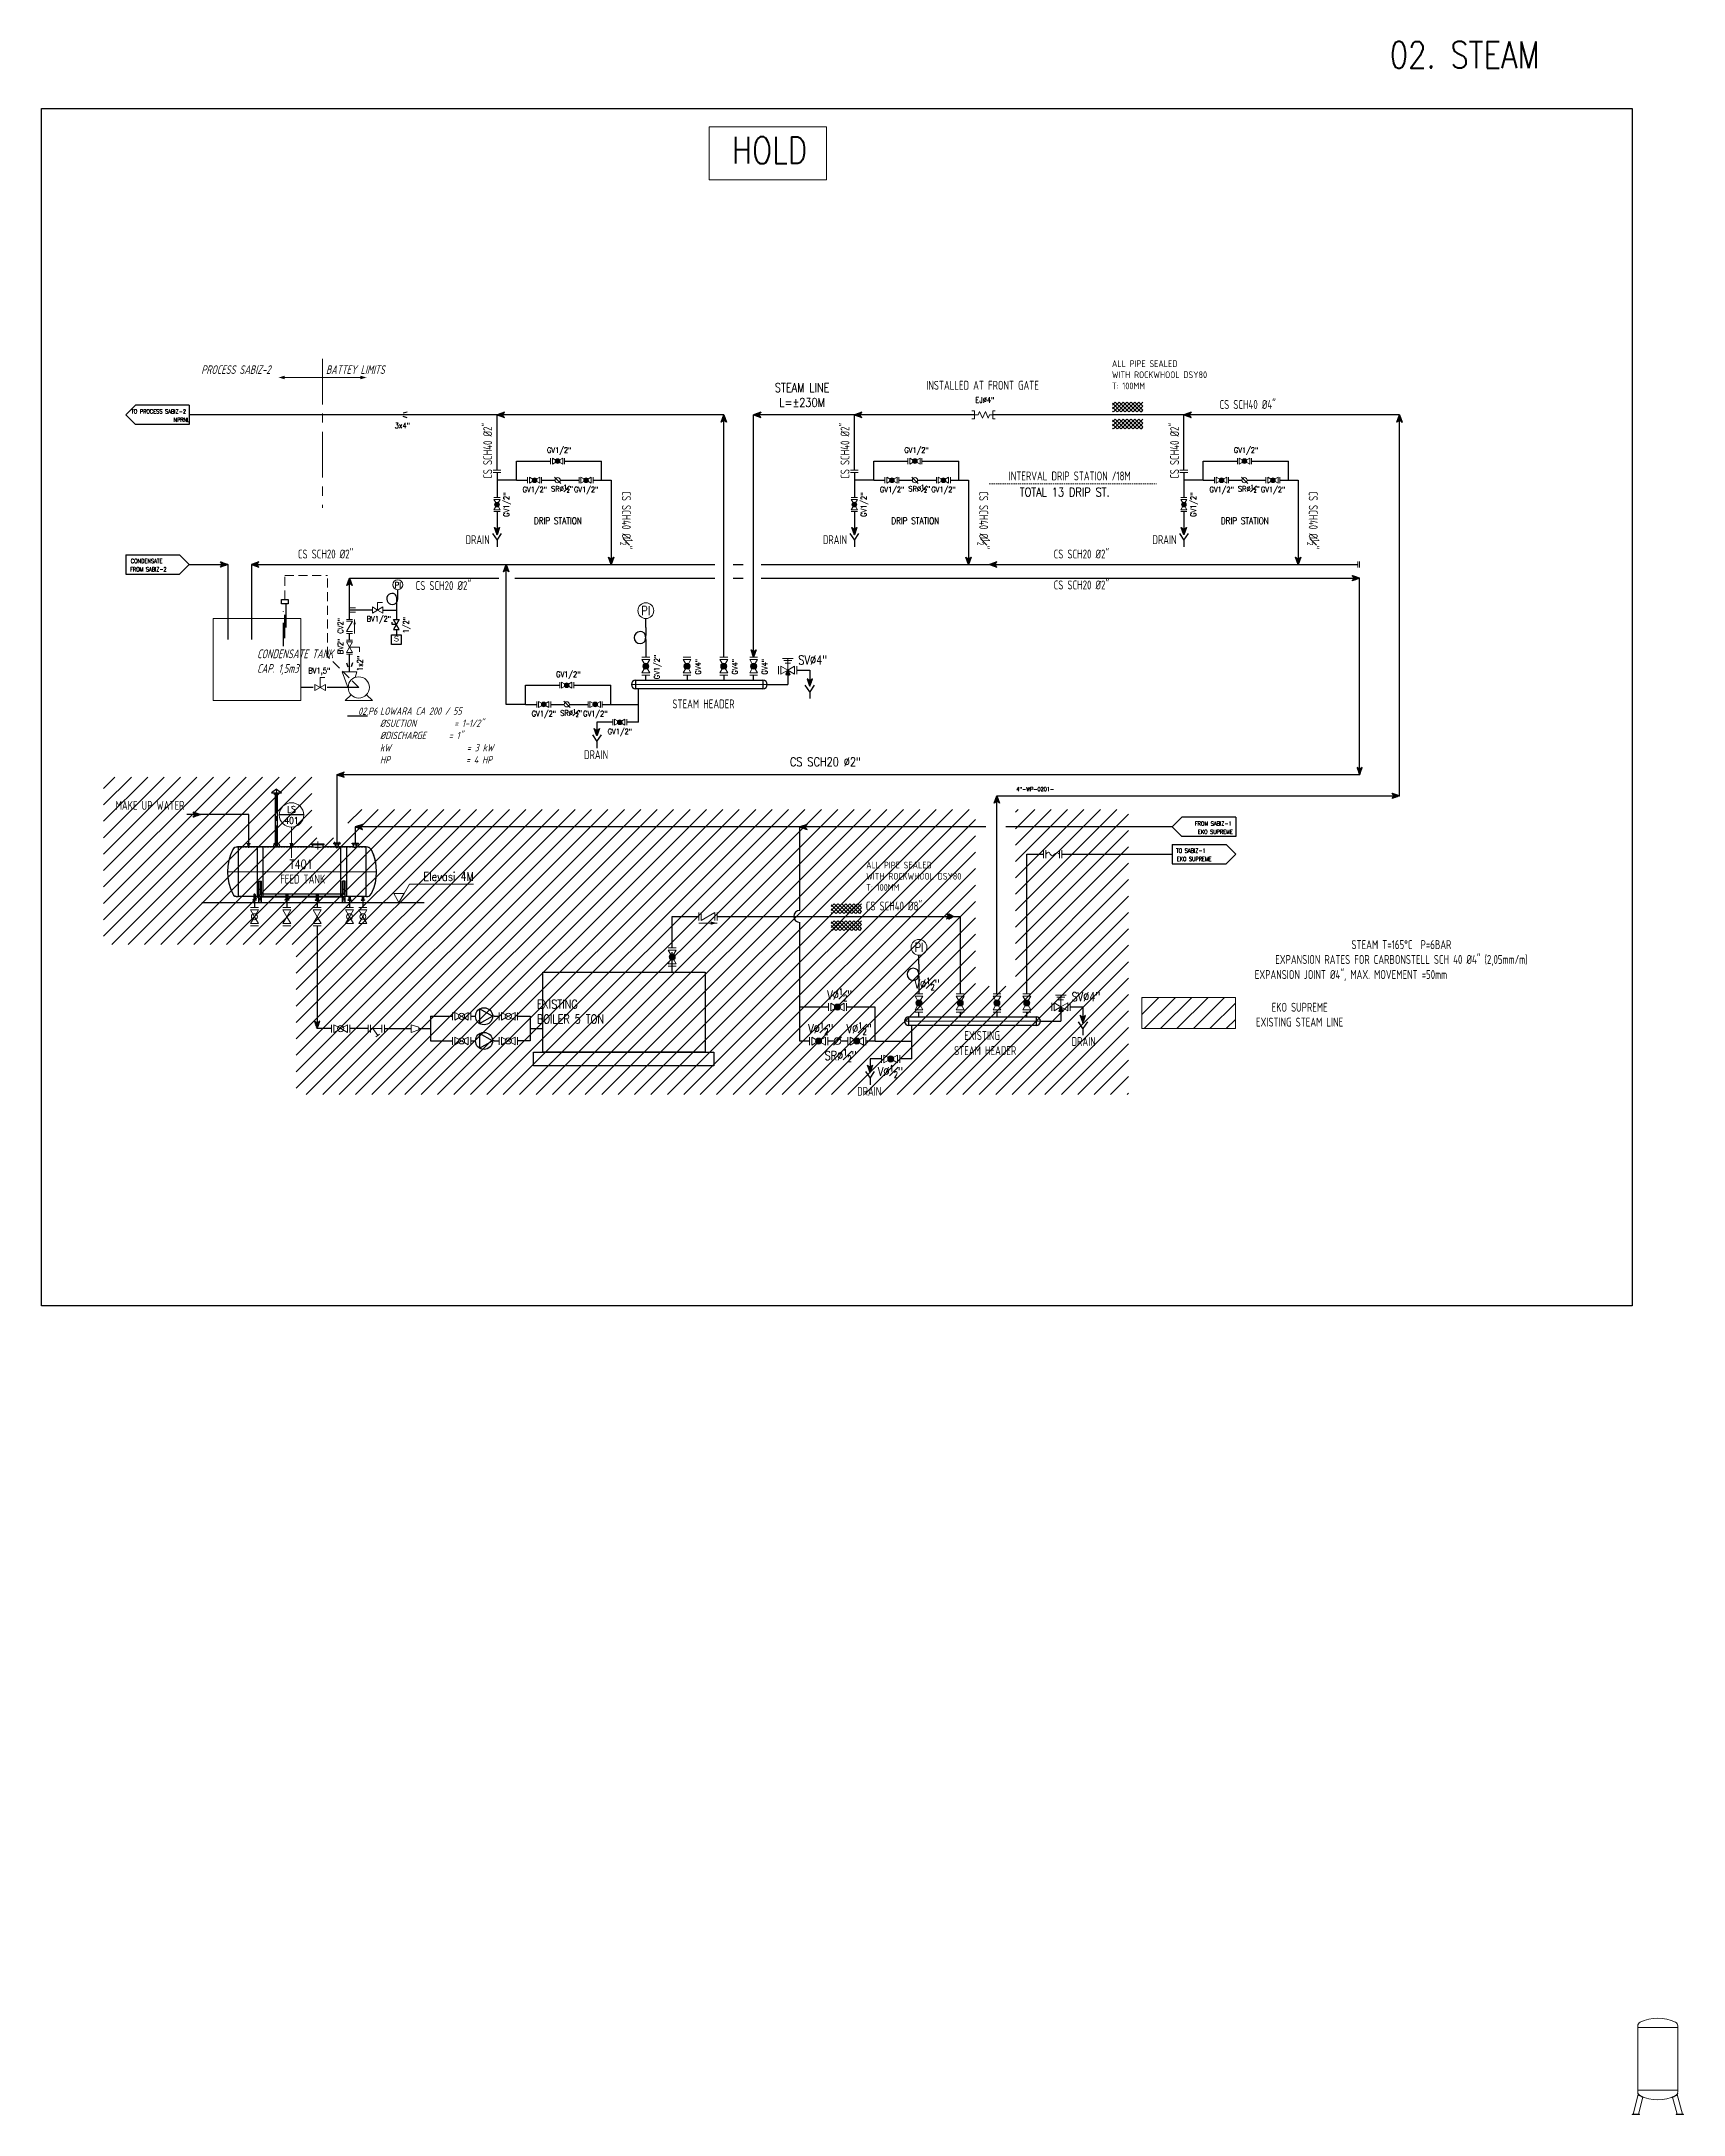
# Model space of a CAD drawing. Extents: x -29512 to 147477, y -5232 to 39709.
# Drawn here: x 138730 to 139179, y 8721 to 9288 of the extents above; entities that cross this region are included whole.
import ezdxf
from ezdxf.enums import TextEntityAlignment as Align

# ---------------------------------------------------------------- set-up
doc = ezdxf.new("R2010")
doc.units = 0
for name, pattern in [('CENTER', [2, 1.25, -0.25, 0.25, -0.25]), ('DASHDOT', [25.4, 12.7, -6.35, 0, -6.35]), ('DOTTED', [0.25, 0, -0.25]), ('HIDDEN', [0.375, 0.25, -0.125])]:
    doc.linetypes.add(name, pattern=pattern)
doc.layers.get('0').update_dxf_attribs({"linetype": 'CONTINUOUS'})
doc.layers.get('DEFPOINTS').update_dxf_attribs({"linetype": 'CONTINUOUS'})
for name, color, linetype in [('DIMENSION', 3, 'CONTINUOUS'), ('EQUIPMENT', 4, 'CONTINUOUS'), ('HATCH', 4, 'CONTINUOUS'), ('PIPA', 6, 'CONTINUOUS'), ('RED', 1, 'CONTINUOUS'), ('S', 7, 'CONTINUOUS'), ('SHELL', 7, 'CONTINUOUS'), ('TEXT', 4, 'CONTINUOUS'), ('UNP', 5, 'CONTINUOUS'), ('WF', 85, 'CONTINUOUS')]:
    doc.layers.add(name, color=color, linetype=linetype)
for name, color, linetype, lineweight in [('FITTING', 7, 'CONTINUOUS', 13), ('HAT', 8, 'CONTINUOUS', 13), ('TAG', 140, 'CONTINUOUS', 13)]:
    doc.layers.add(name, color=color, linetype=linetype, lineweight=lineweight)
doc.styles.add('A3', font='arial.ttf', dxfattribs={"height": 0.3})
doc.styles.add('ISOCP', font='isocp.shx', dxfattribs={"width": 0.8, "height": 2})
doc.styles.add('Romand100', font='romand.shx', dxfattribs={"width": 0.8, "height": 200})
doc.styles.add('Romans100', font='romans.shx', dxfattribs={"width": 0.8, "height": 200})
doc.styles.add('Romans75', font='romans.shx', dxfattribs={"width": 0.8, "height": 150})
doc.styles.add('S', font='ITALIC', dxfattribs={"height": 6})
doc.styles.add('S25', font='SIMPLEX', dxfattribs={"width": 0.8, "height": 0.25})
doc.styles.add('S3', font='SIMPLEX', dxfattribs={"width": 0.9, "height": 0.3})
doc.styles.add('S35S', font='SIMPLEX', dxfattribs={"width": 0.5, "height": 0.35})
doc.styles.add('STYLE4', font='isocp.shx', dxfattribs={"width": 0.8, "oblique": 15, "height": 2})

msp = doc.modelspace()

# ---------------------------------------------------------------- texts
at = {"layer": 'DEFPOINTS', "color": 2, "width": 141.14178, "attachment_point": 5, "style": 'Romans100'}
for s, insert, char_height in [('{\\A1;02. STEAM}', (139119.4162, 9284.464), 7.323919), ('{\\A1;HOLD\\P}', (138929.2747, 9258.355), 7.32392)]:
    msp.add_mtext(s, dxfattribs=dict(at, insert=insert, char_height=char_height))
at = {"layer": 'DIMENSION', "color": 6, "insert": (138792.7925, 9199.5202), "char_height": 2.356742, "attachment_point": 3, "style": 'STYLE4'}
msp.add_mtext('\\C3;PROCESS SABIZ-2}', dxfattribs=at)
at = {"layer": 'DIMENSION', "color": 1, "style": 'STYLE4'}
for s, insert, char_height, attachment_point in [('\\C0;BATTEY LIMITS}', (138824.0537, 9199.5202), 2.356742, 3), ('CONDENSATE TANK \\PCAP. 1,5m3\\P}', (138789.1398, 9121.7897), 2.4, 1), ('02.P6}', (138816.7739, 9105.897), 2, 1)]:
    msp.add_mtext(s, dxfattribs=dict(at, insert=insert, char_height=char_height, attachment_point=attachment_point))
at = {"layer": 'DIMENSION', "color": 11, "insert": (138822.7643, 9105.9256), "char_height": 2, "attachment_point": 1, "style": 'STYLE4'}
msp.add_mtext('{\\A1;\\L\\C1;\\lLOWARA \\A1;CA 200 / 55\\PØSUCTION          = 1-1/2" \\PØDISCHARGE      = 1"\\PkW                    = 3 kW\\PHP                    = 4 HP}', dxfattribs=at)
at = {"layer": 'DIMENSION', "color": 0, "linetype": 'ByBlock', "ltscale": 0.5, "insert": (139055.8825, 8828.3331), "char_height": 2, "attachment_point": 6, "style": 'STYLE4'}
msp.add_mtext('\\A1;', dxfattribs=at)
at = {"layer": 'S', "color": 2, "style": 'S25', "width": 0.8}
msp.add_text('4"-WP-0201-', height=1.1291, dxfattribs=at).set_placement((139007.1331, 9083.015), align=Align.RIGHT)
at = {"layer": 'TAG', "color": 6, "lineweight": 20, "style": 'Romans100', "width": 0.8}
msp.add_text('EJ%%C4"', height=1.5, dxfattribs=at).set_placement((138985.6223, 9189.2952))
msp.add_text('3x4"', height=1.5, dxfattribs=at).set_placement((138830.941, 9182.2878), align=Align.RIGHT)
at = {"layer": 'TAG', "width": 0.8}
for s, height, style, p in [('DRIP STATION', 1.829076, 'Romans75', (138864.8679, 9156.073)), ('DRIP STATION', 1.829076, 'Romans75', (138962.6067, 9156.073)), ('DRIP STATION', 1.829076, 'Romans75', (139052.7493, 9156.073)), ('SV%%C4"', 2.43877, 'Romans100', (138937.1954, 9117.6805)), ('T401', 2.43877, 'Romand100', (138798.0592, 9061.8088)), ('SV%%C4"', 2.43877, 'Romans100', (139011.9038, 9025.5624))]:
    msp.add_text(s, height=height, dxfattribs=dict(at, style=style)).set_placement(p)
at = {"layer": 'TAG', "color": 6, "lineweight": 20, "style": 'Romans100', "width": 0.8}
for s, p in [('1/2"', (138830.6085, 9130.6737)), ('1x2"', (138818.0248, 9120.0453))]:
    msp.add_text(s, height=1.5, rotation=90, dxfattribs=at).set_placement(p, align=Align.RIGHT)
at = {"layer": 'TAG', "color": 6, "lineweight": 20, "char_height": 1.5, "style": 'Romans100'}
for s, insert, width, attachment_point in [('{\\A1;GV1/2\\H0.999999x;"}', (138875.1119, 9177.0733), 14.605895, 3), ('{\\A1;GV1/2\\H0.999999x;"}', (138972.8506, 9177.0733), 14.605895, 3), ('{\\A1;GV1/2\\H0.999999x;"}', (139062.9932, 9177.0733), 14.605895, 3), ('{\\A1;GV1/2\\H0.999999x;"}', (138868.4437, 9166.2857), 14.605895, 3), ('\\A1;SR%%C{\\H0.7x;\\S1#2;}"', (138875.5317, 9166.7846), 14.605895, 3), ('{\\A1;GV1/2\\H0.999999x;"}', (138882.4999, 9166.2857), 14.605895, 3), ('{\\A1;GV1/2\\H0.999999x;"}', (138966.1825, 9166.2857), 14.605895, 3), ('\\A1;SR%%C{\\H0.7x;\\S1#2;}"', (138973.2705, 9166.7846), 14.605895, 3), ('{\\A1;GV1/2\\H0.999999x;"}', (138980.2387, 9166.2857), 14.605895, 3), ('{\\A1;GV1/2\\H0.999999x;"}', (139056.3251, 9166.2857), 14.605895, 3), ('\\A1;SR%%C{\\H0.7x;\\S1#2;}"', (139063.4131, 9166.7846), 14.605895, 3), ('{\\A1;GV1/2\\H0.999999x;"}', (139070.3813, 9166.2857), 14.605895, 3), ('{PI}', (138827.6364, 9139.4358), 14.605895, 5), ('{BV1/2"}', (138822.4453, 9129.9082), 14.605895, 5), ('{BV1,5"}', (138806.173, 9115.7718), 8.683366, 5), ('{\\A1;GV1/2\\H0.999999x;"}', (138877.607, 9115.7485), 14.605895, 3), ('{\\A1;GV1/2\\H0.999999x;"}', (138870.9389, 9104.9609), 14.605895, 3), ('\\A1;SR%%C{\\H0.7x;\\S1#2;}"', (138878.0268, 9105.4598), 14.605895, 3), ('{\\A1;GV1/2\\H0.999999x;"}', (138884.9951, 9104.9609), 14.605895, 3), ('{\\A1;GV1/2\\H0.999999x;"}', (138891.7207, 9100.0828), 14.605895, 3)]:
    msp.add_mtext(s, dxfattribs=dict(at, insert=insert, width=width, attachment_point=attachment_point))
at = {"layer": 'TAG', "color": 6, "lineweight": 20, "char_height": 1.5, "width": 14.605895, "rotation": 90, "style": 'Romans100'}
for s, insert, attachment_point in [('{\\A1;GV1/2"}', (138856.5731, 9164.7297), 3), ('{\\A1;GV1/2"}', (138954.3119, 9164.7297), 3), ('{\\A1;GV1/2"}', (139044.4545, 9164.7297), 3), ('{CV2"}', (138811.9452, 9128.2529), 5), ('{\\A1;GV1/2"}', (138897.7429, 9120.3227), 3), ('{\\A1;GV4"}', (138909.012, 9119.2043), 3), ('{\\A1;GV4"}', (138919.0644, 9119.2043), 3), ('{\\A1;GV4"}', (138927.2225, 9119.2043), 3)]:
    msp.add_mtext(s, dxfattribs=dict(at, insert=insert, attachment_point=attachment_point))
at = {"layer": 'TAG', "color": 6, "lineweight": 20, "insert": (138811.9312, 9122.6311), "char_height": 1.5, "attachment_point": 5, "rotation": 90, "style": 'Romans100'}
msp.add_mtext('{BV2"}', dxfattribs=at)
at = {"layer": 'TAG', "char_height": 2.438768}
for s, insert, width, attachment_point, style in [('\\A1;V%%C{\\H0.7x;\\S1#2;}"', (138975.8111, 9031.9434), 7.127472, 3, 'Romans100'), ('EXISTING\\PBOILER 5 TON}', (138865.6439, 9025.9524), 50.316379, 1, 'Romand100'), ('\\A1;V%%C{\\H0.7x;\\S1#2;}"', (138945.0657, 9028.9839), 7.803382, 1, 'Romans100'), ('\\A1;V%%C{\\H0.7x;\\S1#2;}"', (138939.8913, 9019.7544), 7.803382, 1, 'Romans100'), ('\\A1;V%%C{\\H0.7x;\\S1#2;}"', (138950.3865, 9019.7685), 7.803382, 1, 'Romans100'), ('\\A1;SR%%C{\\H0.7x;\\S1#2;}"', (138944.3408, 9012.3895), 9.579782, 1, 'Romans100'), ('\\A1;V%%C{\\H0.7x;\\S1#2;}"', (138958.9362, 9008.0294), 7.803382, 1, 'Romans100')]:
    msp.add_mtext(s, dxfattribs=dict(at, insert=insert, width=width, attachment_point=attachment_point, style=style))
at = {"layer": 'TEXT', "width": 0.8}
for s, height, style, p in [('INSTALLED AT FRONT GATE', 2.4388, 'ISOCP', (138972.1817, 9192.8405)), ('CS SCH40 %%C4"', 2.4388, 'ISOCP', (139052.4008, 9187.5897)), ('INTERVAL DRIP STATION /18M', 2.4388, 'ISOCP', (138994.7333, 9168.0365)), ('TOTAL 13 DRIP ST.', 2.4388, 'Romans100', (138997.7408, 9163.6087)), ('CS SCH20 %%C2"', 2.4388, 'ISOCP', (138800.3106, 9146.6716)), ('CS SCH20 %%C2"', 2.4388, 'ISOCP', (139007.0315, 9146.6716)), ('CS SCH20 %%C2"', 2.4388, 'ISOCP', (138832.5211, 9138.0474)), ('CS SCH20 %%C2"', 2.4388, 'ISOCP', (139007.0315, 9138.215)), ('STEAM HEADER', 2.4388, 'ISOCP', (138902.743, 9105.6674)), ('CS SCH20 %%C2"', 2.4388, 'Romans100', (138934.894, 9089.8188)), ('CS SCH40 %%C8"', 2.438768, 'ISOCP', (138955.6397, 9050.3801)), ('EXISTING', 2.4388, 'ISOCP', (138982.5989, 9014.9286))]:
    msp.add_text(s, height=height, dxfattribs=dict(at, style=style)).set_placement(p)
at = {"layer": 'TEXT'}
for s, insert, char_height, width, attachment_point, style in [('ALL PIPE SEALED\\PWITH ROCKWHOOL DSY80 T: 100MM', (139022.967, 9192.9817), 1.829076, 22.157739, 7, 'ISOCP'), ('{\\Fromans|c0;STEAM LINE L=%%P230M}', (138938.2302, 9194.6426), 2.438768, 23.49032, 2, 'ISOCP'), ('DRAIN', (138849.452, 9153.0427), 2.43877, 40.900081, 2, 'ISOCP'), ('DRAIN', (138947.1908, 9153.0427), 2.43877, 40.900081, 2, 'ISOCP'), ('DRAIN', (139037.3334, 9153.0427), 2.43877, 40.900081, 2, 'ISOCP'), ('PI', (138895.4747, 9132.4118), 2.43877, 4.034208, 5, 'Romans100'), ('DRAIN', (138881.867, 9094.2291), 2.43877, 40.900081, 2, 'ISOCP'), ('{MAKE UP WATER}', (138759.8573, 9080.341), 2.438768, 19.983681, 2, 'ISOCP'), ('LS\\P401', (138798.5586, 9076.5104), 1.82908, 50.316379, 5, 'Romans75'), ('ALL PIPE SEALED\\PWITH ROCKWHOOL DSY80 T: 100MM', (138955.7518, 9055.7721), 1.829076, 22.157739, 7, 'ISOCP'), ('FEED TANK', (138795.4629, 9060.1751), 2.43877, 50.316379, 1, 'ISOCP'), ('Elevasi 4M', (138848.4353, 9060.8897), 2.43877, 50.316379, 3, 'Romans100'), ('PI', (138970.1831, 9040.2937), 2.43877, 4.034208, 5, 'Romans100'), ('STEAM T=165%%DC  P=6BAR\\PEXPANSION RATES FOR CARBONSTELL SCH 40 %%c4" (2,05mm/m)}', (139102.1443, 9042.2538), 2.438768, 100.310284, 2, 'ISOCP'), ('{EXPANSION JOINT %%c4", MAX. MOVEMENT =50mm}', (139088.342, 9034.0712), 2.438768, 74.542722, 2, 'ISOCP'), ('{EKO SUPREME\\PEXISTING STEAM LINE }', (139074.2953, 9025.1149), 2.438768, 30.512309, 2, 'ISOCP'), ('STEAM HEADER', (138988.2946, 9013.2479), 2.438768, 22.447664, 2, 'ISOCP'), ('DRAIN', (139015.2337, 9015.7575), 2.43877, 40.900081, 2, 'ISOCP'), ('DRAIN', (138956.5753, 9002.111), 2.43877, 40.900081, 2, 'ISOCP')]:
    msp.add_mtext(s, dxfattribs=dict(at, insert=insert, char_height=char_height, width=width, attachment_point=attachment_point, style=style))
at = {"layer": 'TEXT', "char_height": 2.438768, "width": 25.261093, "attachment_point": 7, "style": 'ISOCP'}
for s, insert, rotation in [('{\\A1;CS SCH40 %%C2\\H0.999999x;"}', (138853.4332, 9168.4902), 90), ('{\\A1;CS SCH40 %%C2\\H0.999999x;"}', (138951.172, 9168.4902), 90), ('{\\A1;CS SCH40 %%C2\\H0.999999x;"}', (139041.3145, 9168.4902), 90), ('\\A1;CS SCH40 %%C{\\H0.7x;\\S1#2;}"', (138888.433, 9165.0754), 270), ('\\A1;CS SCH40 %%C{\\H0.7x;\\S1#2;}"', (138986.1718, 9165.0754), 270), ('\\A1;CS SCH40 %%C{\\H0.7x;\\S1#2;}"', (139076.3144, 9165.0754), 270)]:
    msp.add_mtext(s, dxfattribs=dict(at, insert=insert, rotation=rotation))

# ---------------------------------------------------------------- blocks, each defined once
blk = doc.blocks.new('LOSAN', base_point=(47, 38))
for p, q in [((47, 38.7), (50.9, 38.7)), ((47, 37.3), (50.9, 37.3))]:
    blk.add_line(p, q)
at = {"layer": 'S'}
for tag, p, height, style, width in [('3', (47.1, 38.1), 0.35, 'S35S', 0.5), ('4', (47.1, 37.5), 0.35, 'S35S', 0.5), ('2', (47.1, 37.5), 0.3, 'S3', 0.9), ('1', (47.1, 38.1), 0.3, 'S3', 0.9)]:
    blk.add_attdef(tag, p, '', height=height, dxfattribs=dict(at, style=style, width=width))
blk = doc.blocks.new('PUMP')
at = {"layer": 'FITTING'}
for points in [[(298, -21), (468, 438), (53, 438), (101, 282)], [(-217, -206), (-383, -365), (383, -365), (217, -206)]]:
    blk.add_lwpolyline(points, dxfattribs=at)
blk.add_circle((0, 0), 299, dxfattribs=at)
blk = doc.blocks.new('PRESA', base_point=(1.75, 0.1))
for p, q in [((1.5, 0.1), (1.5, 0.6)), ((1.5, 0.6), (2, 0.6)), ((2, 0.1), (1.5, 0.1)), ((2, 0.6), (2, 0.1))]:
    blk.add_line(p, q)
at = {"style": 'S', "width": 1.2}
blk.add_attdef('1', text='', height=0.3, dxfattribs=at).set_placement((1.75, 0.2), align=Align.CENTER)
blk = doc.blocks.new('A$C4E6B7AA7')
at = {"layer": 'FITTING', "lineweight": 20}
for p, q in [((0, 88), (-56, 88)), ((0, -88), (0, 88)), ((0, 0), (83, 0)), ((83, 0), (115, 75)), ((115, 75), (180, -75)), ((245, 75), (180, -75)), ((245, 75), (310, -75)), ((310, -75), (342, 0)), ((342, 0), (410, 0)), ((410, -88), (410, 88)), ((466, 88), (410, 88)), ((0, -88), (-56, -88)), ((466, -88), (410, -88))]:
    blk.add_line(p, q, dxfattribs=at)

# ---------------------------------------------------------------- hatches: boundary and pattern name
h = msp.add_hatch()
h.set_pattern_fill('ANSI37', color=256, scale=0.487754, angle=90, style=0)
h.set_pattern_definition([(135, (139536.955793, 9046.91361), (-0.043111732, -0.043111732), []), (225, (139536.955793, 9046.91361), (0.043111732, -0.043111732), [])])
h.paths.add_polyline_path([(138854.7648, 9185.9522), (138856.77, 9185.2367), (138856.191, 9185.9522)])
h.paths.add_polyline_path([(138854.7648, 9185.9522), (138856.191, 9185.9522), (138856.77, 9186.6677)])
h = msp.add_hatch()
h.set_pattern_fill('ANSI37', color=256, scale=0.487754, angle=180, style=0)
h.set_pattern_definition([(135, (139055.83479, 8503.761174), (0.043111732, 0.043111732), []), (45, (139055.83479, 8503.761174), (0.043111732, -0.043111732), [])])
h.paths.add_polyline_path([(138916.7962, 9185.9522), (138917.5117, 9183.947), (138916.7962, 9184.526)])
h.paths.add_polyline_path([(138916.7962, 9185.9522), (138916.7962, 9184.526), (138916.0807, 9183.947)])
h = msp.add_hatch()
h.set_pattern_fill('ANSI37', color=256, scale=0.487754, angle=90, style=0)
h.set_pattern_definition([(135, (139607.145395, 9046.91361), (-0.043111732, -0.043111732), []), (225, (139607.145395, 9046.91361), (0.043111732, -0.043111732), [])])
h.paths.add_polyline_path([(138924.9544, 9185.9522), (138926.9596, 9185.2367), (138926.3806, 9185.9522)])
h.paths.add_polyline_path([(138924.9544, 9185.9522), (138926.3806, 9185.9522), (138926.9596, 9186.6677)])
h = msp.add_hatch()
h.set_pattern_fill('ANSI37', color=256, scale=0.487754, angle=90, style=0)
h.set_pattern_definition([(135, (139634.69457, 9046.91361), (-0.043111732, -0.043111732), []), (225, (139634.69457, 9046.91361), (0.043111732, -0.043111732), [])])
h.paths.add_polyline_path([(138952.5036, 9185.9522), (138954.5087, 9185.2367), (138953.9298, 9185.9522)])
h.paths.add_polyline_path([(138952.5036, 9185.9522), (138953.9298, 9185.9522), (138954.5087, 9186.6677)])
h = msp.add_hatch()
h.set_pattern_fill('ANSI37', color=256, scale=0.487754, angle=90, style=0)
h.set_pattern_definition([(135, (139724.83715, 9046.91361), (-0.043111732, -0.043111732), []), (225, (139724.83715, 9046.91361), (0.043111732, -0.043111732), [])])
h.paths.add_polyline_path([(139042.6461, 9185.9522), (139044.6513, 9185.2367), (139044.0723, 9185.9522)])
h.paths.add_polyline_path([(139042.6461, 9185.9522), (139044.0723, 9185.9522), (139044.6513, 9186.6677)])
h = msp.add_hatch()
h.set_pattern_fill('ANSI37', color=256, scale=0.487754, angle=180, style=0)
h.set_pattern_definition([(135, (139240.62561, 8503.761174), (0.043111732, 0.043111732), []), (45, (139240.62561, 8503.761174), (0.043111732, -0.043111732), [])])
h.paths.add_polyline_path([(139101.587, 9185.9522), (139102.3025, 9183.947), (139101.587, 9184.526)])
h.paths.add_polyline_path([(139101.587, 9185.9522), (139101.587, 9184.526), (139100.8715, 9183.947)])
h = msp.add_hatch()
h.set_pattern_fill('ANSI37', color=256, scale=0.487754, style=0)
h.set_pattern_definition([(315, (138715.726205, 9835.38164), (-0.043111732, -0.043111732), []), (225, (138715.726205, 9835.38164), (-0.043111732, 0.043111732), [])])
h.paths.add_polyline_path([(138854.7648, 9153.1906), (138854.0493, 9155.1958), (138854.7648, 9154.6168)])
h.paths.add_polyline_path([(138854.7648, 9153.1906), (138854.7648, 9154.6168), (138855.4803, 9155.1958)])
h = msp.add_hatch()
h.set_pattern_fill('ANSI37', color=256, scale=0.487754, style=0)
h.set_pattern_definition([(315, (138813.46498, 9835.38164), (-0.043111732, -0.043111732), []), (225, (138813.46498, 9835.38164), (-0.043111732, 0.043111732), [])])
h.paths.add_polyline_path([(138952.5036, 9153.1906), (138951.7881, 9155.1958), (138952.5036, 9154.6168)])
h.paths.add_polyline_path([(138952.5036, 9153.1906), (138952.5036, 9154.6168), (138953.2191, 9155.1958)])
h = msp.add_hatch()
h.set_pattern_fill('ANSI37', color=256, scale=0.487754, style=0)
h.set_pattern_definition([(315, (138903.607564, 9835.38164), (-0.043111732, -0.043111732), []), (225, (138903.607564, 9835.38164), (-0.043111732, 0.043111732), [])])
h.paths.add_polyline_path([(139042.6461, 9153.1906), (139041.9306, 9155.1958), (139042.6461, 9154.6168)])
h.paths.add_polyline_path([(139042.6461, 9153.1906), (139042.6461, 9154.6168), (139043.3616, 9155.1958)])
h = msp.add_hatch()
h.set_pattern_fill('ANSI37', color=256, scale=0.487754, angle=90, style=0)
h.set_pattern_definition([(45, (138098.929904, 9005.995525), (0.043111732, -0.043111732), []), (315, (138098.929904, 9005.995525), (-0.043111732, -0.043111732), [])])
h.paths.add_polyline_path([(138781.1209, 9145.0341), (138779.1157, 9144.3186), (138779.6947, 9145.0341)])
h.paths.add_polyline_path([(138781.1209, 9145.0341), (138779.6947, 9145.0341), (138779.1157, 9145.7496)])
h = msp.add_hatch()
h.set_pattern_fill('ANSI37', color=256, scale=0.487754, angle=90, style=0)
h.set_pattern_definition([(135, (139469.809754, 9005.995525), (-0.043111732, -0.043111732), []), (225, (139469.809754, 9005.995525), (0.043111732, -0.043111732), [])])
h.paths.add_polyline_path([(138787.6187, 9145.0341), (138789.6239, 9144.3186), (138789.045, 9145.0341)])
h.paths.add_polyline_path([(138787.6187, 9145.0341), (138789.045, 9145.0341), (138789.6239, 9145.7496)])
h = msp.add_hatch()
h.set_pattern_fill('ANSI37', color=256, scale=0.487754, angle=180, style=0)
h.set_pattern_definition([(135, (138996.29848, 8462.84309), (0.043111732, 0.043111732), []), (45, (138996.29848, 8462.84309), (0.043111732, -0.043111732), [])])
h.paths.add_polyline_path([(138857.2599, 9145.0341), (138857.9754, 9143.0289), (138857.2599, 9143.6079)])
h.paths.add_polyline_path([(138857.2599, 9145.0341), (138857.2599, 9143.6079), (138856.5444, 9143.0289)])
h = msp.add_hatch()
h.set_pattern_fill('ANSI37', color=256, scale=0.487754, style=0)
h.set_pattern_definition([(315, (138746.97082, 9827.22511), (-0.043111732, -0.043111732), []), (225, (138746.97082, 9827.22511), (-0.043111732, 0.043111732), [])])
h.paths.add_polyline_path([(138886.0094, 9145.0341), (138885.2939, 9147.0393), (138886.0094, 9146.4603)])
h.paths.add_polyline_path([(138886.0094, 9145.0341), (138886.0094, 9146.4603), (138886.7249, 9147.0393)])
h = msp.add_hatch()
h.set_pattern_fill('ANSI37', color=256, scale=0.487754, style=0)
h.set_pattern_definition([(315, (138844.7096, 9827.22511), (-0.043111732, -0.043111732), []), (225, (138844.7096, 9827.22511), (-0.043111732, 0.043111732), [])])
h.paths.add_polyline_path([(138983.7482, 9145.0341), (138983.0327, 9147.0393), (138983.7482, 9146.4603)])
h.paths.add_polyline_path([(138983.7482, 9145.0341), (138983.7482, 9146.4603), (138984.4637, 9147.0393)])
h = msp.add_hatch()
h.set_pattern_fill('ANSI37', color=256, scale=0.487754, angle=90, style=0)
h.set_pattern_definition([(135, (139671.66458, 9005.995525), (-0.043111732, -0.043111732), []), (225, (139671.66458, 9005.995525), (0.043111732, -0.043111732), [])])
h.paths.add_polyline_path([(138989.4736, 9145.0341), (138991.4788, 9144.3186), (138990.8998, 9145.0341)])
h.paths.add_polyline_path([(138989.4736, 9145.0341), (138990.8998, 9145.0341), (138991.4788, 9145.7496)])
h = msp.add_hatch()
h.set_pattern_fill('ANSI37', color=256, scale=0.487754, style=0)
h.set_pattern_definition([(315, (138934.85218, 9827.22511), (-0.043111732, -0.043111732), []), (225, (138934.85218, 9827.22511), (-0.043111732, 0.043111732), [])])
h.paths.add_polyline_path([(139073.8908, 9145.0341), (139073.1753, 9147.0393), (139073.8908, 9146.4603)])
h.paths.add_polyline_path([(139073.8908, 9145.0341), (139073.8908, 9146.4603), (139074.6063, 9147.0393)])
h = msp.add_hatch()
h.set_pattern_fill('ANSI37', color=256, scale=0.487754, angle=180, style=0)
h.set_pattern_definition([(135, (138953.456164, 8459.127556), (0.043111732, 0.043111732), []), (45, (138953.456164, 8459.127556), (0.043111732, -0.043111732), [])])
h.paths.add_polyline_path([(138814.4176, 9141.3186), (138815.1331, 9139.3134), (138814.4176, 9139.8924)])
h.paths.add_polyline_path([(138814.4176, 9141.3186), (138814.4176, 9139.8924), (138813.7021, 9139.3134)])
h = msp.add_hatch()
h.set_pattern_fill('ANSI37', color=256, scale=0.487754, angle=90, style=0)
h.set_pattern_definition([(45, (138408.52698, 9002.27999), (0.043111732, -0.043111732), []), (315, (138408.52698, 9002.27999), (-0.043111732, -0.043111732), [])])
h.paths.add_polyline_path([(139090.718, 9141.3186), (139088.7128, 9140.6031), (139089.2918, 9141.3186)])
h.paths.add_polyline_path([(139090.718, 9141.3186), (139089.2918, 9141.3186), (139088.7128, 9142.0341)])
h = msp.add_hatch()
h.set_pattern_fill('ANSI37', color=256, scale=0.487754, style=0)
h.set_pattern_definition([(315, (138785.91581, 9801.90592), (-0.043111732, -0.043111732), []), (225, (138785.91581, 9801.90592), (-0.043111732, 0.043111732), [])])
h.paths.add_polyline_path([(138924.9544, 9119.7149), (138924.2389, 9121.7201), (138924.9544, 9121.1411)])
h.paths.add_polyline_path([(138924.9544, 9119.7149), (138924.9544, 9121.1411), (138925.6699, 9121.7201)])
h = msp.add_hatch()
h.set_pattern_fill('ANSI31', color=256, scale=0.012194, style=0)
h.set_pattern_definition([(45, (138031.3111383, 8712.5068876), (-0.0010777932963, 0.0010777932963), [])])
h.paths.add_polyline_path([(138934.2986, 9116.1248), (138933.7526, 9114.8497), (138934.2986, 9114.8497)])
h.paths.add_polyline_path([(138934.2986, 9116.1248), (138934.2986, 9114.8497), (138934.8446, 9114.8497)])
h = msp.add_hatch()
h.set_pattern_fill('ANSI37', color=256, scale=0.487754, angle=180, style=0)
h.set_pattern_definition([(225, (139079.346316, 9793.90931), (0.043111732, -0.043111732), []), (315, (139079.346316, 9793.90931), (0.043111732, 0.043111732), [])])
h.paths.add_polyline_path([(138940.3077, 9111.7183), (138941.0232, 9113.7235), (138940.3077, 9113.1445)])
h.paths.add_polyline_path([(138940.3077, 9111.7183), (138940.3077, 9113.1445), (138939.5922, 9113.7235)])
h = msp.add_hatch()
h.set_pattern_fill('ANSI37', color=256, scale=0.487754, angle=180, style=0)
h.set_pattern_definition([(315, (138743.046004, 9780.31686), (-0.043111732, -0.043111732), []), (225, (138743.046004, 9780.31686), (-0.043111732, 0.043111732), [])])
h.paths.add_polyline_path([(138882.0846, 9098.1258), (138881.3691, 9100.131), (138882.0846, 9099.5521)])
h.paths.add_polyline_path([(138882.0846, 9098.1258), (138882.0846, 9099.5521), (138882.8001, 9100.131)])
h = msp.add_hatch()
h.set_pattern_fill('ANSI37', color=256, scale=0.487754, angle=90, style=0)
h.set_pattern_definition([(135, (139493.17955, 8948.49012), (-0.043111732, -0.043111732), []), (225, (139493.17955, 8948.49012), (0.043111732, -0.043111732), [])])
h.paths.add_polyline_path([(138810.9885, 9087.5287), (138812.9937, 9086.8132), (138812.4147, 9087.5287)])
h.paths.add_polyline_path([(138810.9885, 9087.5287), (138812.4147, 9087.5287), (138812.9937, 9088.2442)])
h = msp.add_hatch()
h.set_pattern_fill('ANSI37', color=256, scale=0.487754, angle=180, style=0)
h.set_pattern_definition([(225, (139229.756566, 9769.71971), (0.043111732, -0.043111732), []), (315, (139229.756566, 9769.71971), (0.043111732, 0.043111732), [])])
h.paths.add_polyline_path([(139090.718, 9087.5287), (139091.4335, 9089.5339), (139090.718, 9088.9549)])
h.paths.add_polyline_path([(139090.718, 9087.5287), (139090.718, 9088.9549), (139090.0025, 9089.5339)])
h = msp.add_hatch()
h.set_pattern_fill('ANSI37', color=256, scale=0.487754, angle=180, style=0)
h.set_pattern_definition([(135, (139130.54313, 8399.57955), (0.043111732, 0.043111732), []), (45, (139130.54313, 8399.57955), (0.043111732, -0.043111732), [])])
h.paths.add_polyline_path([(138991.5046, 9081.7706), (138992.2201, 9079.7654), (138991.5046, 9080.3444)])
h.paths.add_polyline_path([(138991.5046, 9081.7706), (138991.5046, 9080.3444), (138990.789, 9079.7654)])
h = msp.add_hatch()
h.set_pattern_fill('ANSI37', color=256, scale=0.487754, angle=90, style=0)
h.set_pattern_definition([(45, (138419.396023, 8942.731986), (0.043111732, -0.043111732), []), (315, (138419.396023, 8942.731986), (-0.043111732, -0.043111732), [])])
h.paths.add_polyline_path([(139101.587, 9081.7706), (139099.5818, 9081.0551), (139100.1608, 9081.7706)])
h.paths.add_polyline_path([(139101.587, 9081.7706), (139100.1608, 9081.7706), (139099.5818, 9082.4861)])
h = msp.add_hatch()
h.set_pattern_fill('ANSI37', color=256, scale=0.487754, angle=270, style=0)
h.set_pattern_definition([(45, (138091.45618, 8937.58449), (0.043111732, -0.043111732), []), (315, (138091.45618, 8937.58449), (-0.043111732, -0.043111732), [])])
h.paths.add_polyline_path([(138773.6472, 9076.6231), (138771.642, 9075.9076), (138772.221, 9076.6231)])
h.paths.add_polyline_path([(138773.6472, 9076.6231), (138772.221, 9076.6231), (138771.642, 9077.3386)])
h = msp.add_hatch()
h.set_pattern_fill('ANSI37', color=256, scale=0.487754, angle=90, style=0)
h.set_pattern_definition([(135, (139498.176694, 8934.178233), (-0.043111732, -0.043111732), []), (225, (139498.176694, 8934.178233), (0.043111732, -0.043111732), [])])
h.paths.add_polyline_path([(138815.9857, 9073.2168), (138817.9909, 9072.5013), (138817.4119, 9073.2168)])
h.paths.add_polyline_path([(138815.9857, 9073.2168), (138817.4119, 9073.2168), (138817.9909, 9073.9323)])
h = msp.add_hatch()
h.set_pattern_fill('ANSI37', color=256, scale=0.487754, angle=90, style=0)
h.set_pattern_definition([(135, (139619.767076, 8934.178233), (-0.043111732, -0.043111732), []), (225, (139619.767076, 8934.178233), (0.043111732, -0.043111732), [])])
h.paths.add_polyline_path([(138937.5761, 9073.2168), (138939.5813, 9072.5013), (138939.0023, 9073.2168)])
h.paths.add_polyline_path([(138937.5761, 9073.2168), (138939.0023, 9073.2168), (138939.5813, 9073.9323)])
h = msp.add_hatch()
h.set_pattern_fill('ANSI37', color=256, scale=0.487754, angle=270, style=0)
h.set_pattern_definition([(315, (138297.475943, 9187.78113), (0.043111732, 0.043111732), []), (45, (138297.475943, 9187.78113), (-0.043111732, 0.043111732), [])])
h.paths.add_polyline_path([(138979.667, 9048.7426), (138977.6618, 9049.4581), (138978.2407, 9048.7426)])
h.paths.add_polyline_path([(138979.667, 9048.7426), (138978.2407, 9048.7426), (138977.6618, 9048.027)])
h = msp.add_hatch()
h.set_pattern_fill('ANSI31', color=256, scale=0.012194, style=0)
h.set_pattern_definition([(45, (138106.0194822, 8620.3887825), (-0.0010777932963, 0.0010777932963), [])])
h.paths.add_polyline_path([(139009.0069, 9024.0067), (139008.4609, 9022.7316), (139009.0069, 9022.7316)])
h.paths.add_polyline_path([(139009.0069, 9024.0067), (139009.0069, 9022.7316), (139009.5529, 9022.7316)])
h = msp.add_hatch()
h.set_pattern_fill('ANSI37', color=256, scale=0.487754, angle=180, style=0)
h.set_pattern_definition([(225, (138944.595437, 9700.24475), (0.043111732, -0.043111732), []), (315, (138944.595437, 9700.24475), (0.043111732, 0.043111732), [])])
h.paths.add_polyline_path([(138805.5569, 9018.0537), (138806.2724, 9020.0589), (138805.5569, 9019.4799)])
h.paths.add_polyline_path([(138805.5569, 9018.0537), (138805.5569, 9019.4799), (138804.8414, 9020.0589)])
h = msp.add_hatch()
h.set_pattern_fill('ANSI37', color=256, scale=0.487754, angle=180, style=0)
h.set_pattern_definition([(225, (139154.05466, 9701.79121), (0.043111732, -0.043111732), []), (315, (139154.05466, 9701.79121), (0.043111732, 0.043111732), [])])
h.paths.add_polyline_path([(139015.0161, 9019.6002), (139015.7316, 9021.6054), (139015.0161, 9021.0264)])
h.paths.add_polyline_path([(139015.0161, 9019.6002), (139015.0161, 9021.0264), (139014.3006, 9021.6054)])
h = msp.add_hatch()
h.set_pattern_fill('ANSI37', color=256, scale=0.487754, angle=180, style=0)
h.set_pattern_definition([(315, (138817.75435, 9688.198755), (-0.043111732, -0.043111732), []), (225, (138817.75435, 9688.198755), (-0.043111732, 0.043111732), [])])
h.paths.add_polyline_path([(138956.7929, 9006.0077), (138956.0774, 9008.0129), (138956.7929, 9007.434)])
h.paths.add_polyline_path([(138956.7929, 9006.0077), (138956.7929, 9007.434), (138957.5084, 9008.0129)])
at = {"layer": 'FITTING', "linetype": 'ByBlock', "lineweight": 5, "ltscale": 0.5}
h = msp.add_hatch(dxfattribs=at)
h.set_pattern_fill('ANSI31', color=252, style=0)
h.set_pattern_definition([(45, (-3774.2372, 0), (-2.24506403, 2.24506403), [])])
h.paths.add_polyline_path([(138747.1418, 9086.8659), (138747.1418, 9041.0858), (138799.8707, 9041.0858), (138799.8707, 9000.0064), (139027.5222, 9000.0064), (139027.5222, 9057.2542), (139027.5222, 9078.0301), (138996.5693, 9078.0301), (138996.5693, 9029.6818), (138985.6379, 9029.6818), (138985.6379, 9078.0301), (138813.9744, 9078.0301), (138813.9744, 9070.2784), (138804.1002, 9070.2784), (138804.1002, 9086.8659)])
h = msp.add_hatch(dxfattribs=at)
h.set_pattern_fill('ANSI31', color=252, style=0)
h.set_pattern_definition([(45, (-3788.719, 16.8393), (-2.24506403, 2.24506403), [])])
h.paths.add_polyline_path([(139031.1663, 9026.5734), (139031.1663, 9018.0409), (139056.7387, 9018.0409), (139056.7387, 9026.5734)])
at = {"layer": 'HATCH'}
h = msp.add_hatch(dxfattribs=at)
h.set_pattern_fill('ANSI37', color=256, scale=6.09692, angle=360, style=0)
h.set_pattern_definition([(45, (137027.2489, 8447.3757), (-0.53889665, 0.53889665), []), (135, (137027.2489, 8447.3757), (-0.53889665, -0.53889665), [])])
h.paths.add_polyline_path([(139031.3904, 9189.4218), (139023.0785, 9189.4218), (139023.0785, 9186.7825), (139031.3904, 9186.7825)])
h = msp.add_hatch(dxfattribs=at)
h.set_pattern_fill('ANSI37', color=256, scale=6.09692, angle=360, style=0)
h.set_pattern_definition([(45, (137027.2489, 8442.7412), (-0.53889665, 0.53889665), []), (135, (137027.2489, 8442.7412), (-0.53889665, -0.53889665), [])])
h.paths.add_polyline_path([(139031.3904, 9184.7873), (139023.0785, 9184.7873), (139023.0785, 9182.148), (139031.3904, 9182.148)])
h = msp.add_hatch(dxfattribs=at)
h.set_pattern_fill('ANSI37', color=256, scale=6.09692, angle=360, style=0)
h.set_pattern_definition([(45, (136950.34215, 8310.1661), (-0.53889665, 0.53889665), []), (135, (136950.34215, 8310.1661), (-0.53889665, -0.53889665), [])])
h.paths.add_polyline_path([(138954.4837, 9052.2121), (138946.1718, 9052.2121), (138946.1718, 9049.5728), (138954.4837, 9049.5728)])
h = msp.add_hatch(dxfattribs=at)
h.set_pattern_fill('ANSI37', color=256, scale=6.09692, angle=360, style=0)
h.set_pattern_definition([(45, (136950.34215, 8305.5316), (-0.53889665, 0.53889665), []), (135, (136950.34215, 8305.5316), (-0.53889665, -0.53889665), [])])
h.paths.add_polyline_path([(138954.4837, 9047.5777), (138946.1718, 9047.5777), (138946.1718, 9044.9384), (138954.4837, 9044.9384)])
at = {"layer": 'PIPA'}
h = msp.add_hatch(color=0, dxfattribs=at)
edge = h.paths.add_edge_path()
edge.add_arc((138871.333, 9173.3104), 0.6427, -180, 180, ccw=False)
h = msp.add_hatch(color=0, dxfattribs=at)
edge = h.paths.add_edge_path()
edge.add_arc((138969.0718, 9173.3104), 0.6427, -180, 180, ccw=False)
h = msp.add_hatch(color=0, dxfattribs=at)
edge = h.paths.add_edge_path()
edge.add_arc((139059.2143, 9173.3104), 0.6427, -180, 180, ccw=False)
h = msp.add_hatch(color=0, dxfattribs=at)
edge = h.paths.add_edge_path()
edge.add_arc((138865.0504, 9168.0736), 0.6427, -180, 180, ccw=False)
h = msp.add_hatch(color=0, dxfattribs=at)
edge = h.paths.add_edge_path()
edge.add_arc((138879.1237, 9168.0736), 0.6427, -180, 180, ccw=False)
h = msp.add_hatch(color=0, dxfattribs=at)
edge = h.paths.add_edge_path()
edge.add_arc((138962.7892, 9168.0736), 0.6427, -180, 180, ccw=False)
h = msp.add_hatch(color=0, dxfattribs=at)
edge = h.paths.add_edge_path()
edge.add_arc((138976.8625, 9168.0736), 0.6427, -180, 180, ccw=False)
h = msp.add_hatch(color=0, dxfattribs=at)
edge = h.paths.add_edge_path()
edge.add_arc((139052.9318, 9168.0736), 0.6427, -180, 180, ccw=False)
h = msp.add_hatch(color=0, dxfattribs=at)
edge = h.paths.add_edge_path()
edge.add_arc((139067.0051, 9168.0736), 0.6427, -180, 180, ccw=False)
h = msp.add_hatch(color=0, dxfattribs=at)
edge = h.paths.add_edge_path()
edge.add_arc((138854.7648, 9161.4186), 0.6427, -90, 270, ccw=False)
h = msp.add_hatch(color=0, dxfattribs=at)
edge = h.paths.add_edge_path()
edge.add_arc((138952.5036, 9161.4186), 0.6427, -90, 270, ccw=False)
h = msp.add_hatch(color=0, dxfattribs=at)
edge = h.paths.add_edge_path()
edge.add_arc((139042.6461, 9161.4186), 0.6427, -90, 270, ccw=False)
h = msp.add_hatch(color=0, dxfattribs=at)
edge = h.paths.add_edge_path()
edge.add_arc((138895.4747, 9117.2119), 0.8369, 0, 360)
h = msp.add_hatch(color=0, dxfattribs=at)
edge = h.paths.add_edge_path()
edge.add_arc((138906.7438, 9117.2119), 0.8369, 0, 360)
h = msp.add_hatch(color=0, dxfattribs=at)
edge = h.paths.add_edge_path()
edge.add_arc((138916.7962, 9117.2119), 0.8369, 0, 360)
h = msp.add_hatch(color=0, dxfattribs=at)
edge = h.paths.add_edge_path()
edge.add_arc((138924.9544, 9117.2119), 0.8369, 0, 360)
h = msp.add_hatch(color=0, dxfattribs=at)
edge = h.paths.add_edge_path()
edge.add_arc((138873.8281, 9111.9856), 0.6427, -180, 180, ccw=False)
h = msp.add_hatch(color=0, dxfattribs=at)
edge = h.paths.add_edge_path()
edge.add_arc((138867.5456, 9106.7488), 0.6427, -180, 180, ccw=False)
h = msp.add_hatch(color=0, dxfattribs=at)
edge = h.paths.add_edge_path()
edge.add_arc((138881.6188, 9106.7488), 0.6427, -180, 180, ccw=False)
h = msp.add_hatch(color=0, dxfattribs=at)
edge = h.paths.add_edge_path()
edge.add_arc((138888.3445, 9101.8707), 0.6427, -180, 180, ccw=False)
h = msp.add_hatch(color=0, dxfattribs=at)
edge = h.paths.add_edge_path()
edge.add_arc((138902.6954, 9037.657), 0.8369, 0, 360)
h = msp.add_hatch(color=0, dxfattribs=at)
edge = h.paths.add_edge_path()
edge.add_arc((138947.8919, 9023.9477), 0.8369, 0, 360)
h = msp.add_hatch(color=0, dxfattribs=at)
edge = h.paths.add_edge_path()
edge.add_arc((138970.1831, 9025.0938), 0.8369, 0, 360)
h = msp.add_hatch(color=0, dxfattribs=at)
edge = h.paths.add_edge_path()
edge.add_arc((138981.4521, 9025.0938), 0.8369, 0, 360)
h = msp.add_hatch(color=0, dxfattribs=at)
edge = h.paths.add_edge_path()
edge.add_arc((138991.5046, 9025.0938), 0.8369, 0, 360)
h = msp.add_hatch(color=0, dxfattribs=at)
edge = h.paths.add_edge_path()
edge.add_arc((138999.6627, 9025.0938), 0.8369, 0, 360)
h = msp.add_hatch(color=0, dxfattribs=at)
edge = h.paths.add_edge_path()
edge.add_arc((138942.7106, 9014.6307), 0.8369, 0, 360)
h = msp.add_hatch(color=0, dxfattribs=at)
edge = h.paths.add_edge_path()
edge.add_arc((138953.1796, 9014.6307), 0.8369, 0, 360)
h = msp.add_hatch(color=0, dxfattribs=at)
edge = h.paths.add_edge_path()
edge.add_arc((138962.4722, 9009.7526), 0.8369, 0, 360)

# ---------------------------------------------------------------- linework, layer by layer
for p, q in [((138755.8511, 9188.6005), (138753.2028, 9185.9522)), ((138770.606, 9188.6005), (138770.606, 9183.3039)), ((138753.2028, 9185.9522), (138755.8511, 9183.3039)), ((138753.2028, 9147.6824), (138753.2028, 9142.3858)), ((138767.9577, 9147.6824), (138770.606, 9145.0341)), ((138770.606, 9145.0341), (138767.9577, 9142.3858)), ((138826.0568, 9128.6429), (138826.0568, 9129.233)), ((138827.237, 9128.6429), (138826.0568, 9128.6429)), ((138826.4502, 9130.0198), (138828.0238, 9130.0198)), ((138828.0238, 9130.0198), (138826.4502, 9127.266)), ((138828.0238, 9127.266), (138826.4502, 9130.0198)), ((138826.4502, 9127.266), (138828.0238, 9127.266)), ((138934.2986, 9116.1248), (138933.7526, 9114.8497)), ((138934.8446, 9114.8497), (138933.7526, 9114.8497)), ((138934.2986, 9116.1248), (138934.2986, 9112.2003)), ((138934.2986, 9116.1248), (138934.8446, 9114.8497)), ((138936.8015, 9116.1248), (138940.3077, 9116.1248)), ((138940.3077, 9116.1248), (138940.3077, 9111.7183)), ((138928.694, 9112.2003), (138934.2986, 9112.2003)), ((138801.8982, 9076.5104), (138795.219, 9076.5104)), ((139042.1019, 9075.8651), (139039.4536, 9073.2168)), ((139056.8568, 9075.8651), (139056.8568, 9070.5685)), ((139039.4536, 9073.2168), (139042.1019, 9070.5685)), ((138793.9094, 9068.6242), (138793.7664, 9068.6242)), ((138794.99, 9068.6242), (138795.1199, 9068.6242)), ((139039.4536, 9068.4419), (139039.4536, 9063.1453)), ((139054.2085, 9068.4419), (139056.8568, 9065.7936)), ((139056.8568, 9065.7936), (139054.2085, 9063.1453)), ((138774.0321, 9052.5408), (138834.7997, 9052.5408)), ((139009.0069, 9024.0067), (139008.4609, 9022.7316)), ((139009.0069, 9024.0067), (139009.0069, 9020.0822)), ((139009.0069, 9024.0067), (139009.5529, 9022.7316)), ((139011.5099, 9024.0067), (139015.0161, 9024.0067)), ((139015.0161, 9024.0067), (139015.0161, 9019.6002)), ((139003.4023, 9020.0822), (139009.0069, 9020.0822)), ((139009.5529, 9022.7316), (139008.4609, 9022.7316))]:
    msp.add_line(p, q)
at = {"color": 7, "lineweight": 20}
for p, q in [((138822.1117, 9132.5795), (138822.1117, 9134.6493)), ((138823.4426, 9134.6493), (138822.1117, 9134.6493)), ((138814.4176, 9122.424), (138817.1484, 9122.424)), ((138817.1484, 9121.0931), (138817.1484, 9122.424)), ((138806.3802, 9111.3986), (138806.3802, 9114.1295)), ((138807.7111, 9114.1295), (138806.3802, 9114.1295))]:
    msp.add_line(p, q, dxfattribs=at)
at = {"color": 30, "lineweight": 20}
msp.add_line((138814.4176, 9130.0064), (138814.4176, 9130.0132), dxfattribs=at)
at = {"color": 8, "linetype": 'CENTER', "lineweight": 9, "ltscale": 100}
for p, q in [((138891.515, 9112.2003), (138928.694, 9112.2003)), ((138966.2233, 9020.0822), (139003.4023, 9020.0822))]:
    msp.add_line(p, q, dxfattribs=at)
at = {"color": 3, "linetype": 'CENTER', "lineweight": 9, "ltscale": 5}
for p, q in [((138794.4497, 9083.6528), (138794.4497, 9067.5631)), ((138798.5586, 9069.0914), (138798.5586, 9067.5631)), ((138805.7741, 9069.2279), (138805.7741, 9067.0656)), ((138810.3558, 9068.5012), (138810.3558, 9069.1353)), ((138810.9885, 9069.3875), (138810.9885, 9067.3596)), ((138811.6213, 9068.5012), (138811.6213, 9069.1353)), ((138815.9857, 9069.3875), (138815.9857, 9067.3596)), ((138786.849, 9068.8309), (138786.849, 9067.5631)), ((138804.2093, 9068.5527), (138804.2093, 9068.2519)), ((138807.339, 9068.5527), (138807.339, 9068.2519)), ((138788.4156, 9053.3483), (138788.4156, 9054.934)), ((138797.2778, 9053.1139), (138797.2778, 9054.934)), ((138805.5569, 9053.1139), (138805.5569, 9054.934)), ((138814.4191, 9053.3483), (138814.4191, 9054.3622)), ((138818.0653, 9053.3483), (138818.0653, 9054.3622))]:
    msp.add_line(p, q, dxfattribs=at)
at = {"lineweight": 9}
msp.add_line((138798.5586, 9073.1708), (138798.5586, 9064.7405), dxfattribs=at)
at = {"color": 8, "linetype": 'CENTER', "lineweight": 9, "ltscale": 300}
msp.add_line((138821.7544, 9060.9627), (138781.0803, 9060.9627), dxfattribs=at)
for points in [[(138856.77, 9186.6677), (138854.7648, 9185.9522), (138856.77, 9185.2367), (138856.191, 9185.9522), (138856.77, 9186.6677)], [(138916.0807, 9183.947), (138916.7962, 9185.9522), (138917.5117, 9183.947), (138916.7962, 9184.526), (138916.0807, 9183.947)], [(138926.9596, 9186.6677), (138924.9544, 9185.9522), (138926.9596, 9185.2367), (138926.3806, 9185.9522), (138926.9596, 9186.6677)], [(138954.5087, 9186.6677), (138952.5036, 9185.9522), (138954.5087, 9185.2367), (138953.9298, 9185.9522), (138954.5087, 9186.6677)], [(139044.6513, 9186.6677), (139042.6461, 9185.9522), (139044.6513, 9185.2367), (139044.0723, 9185.9522), (139044.6513, 9186.6677)], [(139100.8715, 9183.947), (139101.587, 9185.9522), (139102.3025, 9183.947), (139101.587, 9184.526), (139100.8715, 9183.947)], [(138855.4803, 9155.1958), (138854.7648, 9153.1906), (138854.0493, 9155.1958), (138854.7648, 9154.6168), (138855.4803, 9155.1958)], [(138953.2191, 9155.1958), (138952.5036, 9153.1906), (138951.7881, 9155.1958), (138952.5036, 9154.6168), (138953.2191, 9155.1958)], [(139043.3616, 9155.1958), (139042.6461, 9153.1906), (139041.9306, 9155.1958), (139042.6461, 9154.6168), (139043.3616, 9155.1958)], [(138779.1157, 9145.7496), (138781.1209, 9145.0341), (138779.1157, 9144.3186), (138779.6947, 9145.0341), (138779.1157, 9145.7496)], [(138789.6239, 9145.7496), (138787.6187, 9145.0341), (138789.6239, 9144.3186), (138789.045, 9145.0341), (138789.6239, 9145.7496)], [(138856.5444, 9143.0289), (138857.2599, 9145.0341), (138857.9754, 9143.0289), (138857.2599, 9143.6079), (138856.5444, 9143.0289)], [(138886.7249, 9147.0393), (138886.0094, 9145.0341), (138885.2939, 9147.0393), (138886.0094, 9146.4603), (138886.7249, 9147.0393)], [(138984.4637, 9147.0393), (138983.7482, 9145.0341), (138983.0327, 9147.0393), (138983.7482, 9146.4603), (138984.4637, 9147.0393)], [(138991.4788, 9145.7496), (138989.4736, 9145.0341), (138991.4788, 9144.3186), (138990.8998, 9145.0341), (138991.4788, 9145.7496)], [(139074.6063, 9147.0393), (139073.8908, 9145.0341), (139073.1753, 9147.0393), (139073.8908, 9146.4603), (139074.6063, 9147.0393)], [(138813.7021, 9139.3134), (138814.4176, 9141.3186), (138815.1331, 9139.3134), (138814.4176, 9139.8924), (138813.7021, 9139.3134)], [(139088.7128, 9142.0341), (139090.718, 9141.3186), (139088.7128, 9140.6031), (139089.2918, 9141.3186), (139088.7128, 9142.0341)], [(138925.6699, 9121.7201), (138924.9544, 9119.7149), (138924.2389, 9121.7201), (138924.9544, 9121.1411), (138925.6699, 9121.7201)], [(138939.5922, 9113.7235), (138940.3077, 9111.7183), (138941.0232, 9113.7235), (138940.3077, 9113.1445), (138939.5922, 9113.7235)], [(138882.8001, 9100.131), (138882.0846, 9098.1258), (138881.3691, 9100.131), (138882.0846, 9099.5521), (138882.8001, 9100.131)], [(138812.9937, 9088.2442), (138810.9885, 9087.5287), (138812.9937, 9086.8132), (138812.4147, 9087.5287), (138812.9937, 9088.2442)], [(139090.0025, 9089.5339), (139090.718, 9087.5287), (139091.4335, 9089.5339), (139090.718, 9088.9549), (139090.0025, 9089.5339)], [(138990.789, 9079.7654), (138991.5046, 9081.7706), (138992.2201, 9079.7654), (138991.5046, 9080.3444), (138990.789, 9079.7654)], [(139099.5818, 9082.4861), (139101.587, 9081.7706), (139099.5818, 9081.0551), (139100.1608, 9081.7706), (139099.5818, 9082.4861)], [(138771.642, 9077.3386), (138773.6472, 9076.6231), (138771.642, 9075.9076), (138772.221, 9076.6231), (138771.642, 9077.3386)], [(138817.9909, 9073.9323), (138815.9857, 9073.2168), (138817.9909, 9072.5013), (138817.4119, 9073.2168), (138817.9909, 9073.9323)], [(138939.5813, 9073.9323), (138937.5761, 9073.2168), (138939.5813, 9072.5013), (138939.0023, 9073.2168), (138939.5813, 9073.9323)], [(138978.3377, 9048.027), (138979.667, 9048.7426), (138978.3377, 9049.4581), (138978.2407, 9048.7426), (138978.3377, 9048.027)], [(138804.8414, 9020.0589), (138805.5569, 9018.0537), (138806.2724, 9020.0589), (138805.5569, 9019.4799), (138804.8414, 9020.0589)], [(139014.3006, 9021.6054), (139015.0161, 9019.6002), (139015.7316, 9021.6054), (139015.0161, 9021.0264), (139014.3006, 9021.6054)], [(138957.5084, 9008.0129), (138956.7929, 9006.0077), (138956.0774, 9008.0129), (138956.7929, 9007.434), (138957.5084, 9008.0129)]]:
    msp.add_lwpolyline(points)
at = {"lineweight": 9}
msp.add_lwpolyline([(138827.9533, 9052.5408), (138829.3971, 9055.0414), (138826.5096, 9055.0414)], close=True, dxfattribs=at)
msp.add_lwpolyline([(138848.3249, 9057.5421), (138830.8408, 9057.5421), (138829.3971, 9055.0414)], dxfattribs=at)
at = {"color": 7, "ltscale": 300}
msp.add_lwpolyline([(138864.7164, 9011.6143), (138914.0939, 9011.6143), (138914.0939, 9007.8355), (138864.7164, 9007.8355)], close=True, dxfattribs=at)
at = {"color": 7, "lineweight": 20}
msp.add_circle((138827.6189, 9139.5039), 1.3668, dxfattribs=at)
at = {"lineweight": 9}
msp.add_circle((138798.5586, 9076.5104), 3.3396, dxfattribs=at)
at = {"layer": 'DIMENSION', "color": 4, "linetype": 'HIDDEN', "lineweight": 13, "ltscale": 10}
for p, q in [((138796.7062, 9135.4104), (138796.7062, 9141.9786)), ((138796.7062, 9141.9786), (138808.366, 9141.9786)), ((138808.366, 9119.9778), (138808.366, 9141.9786)), ((138816.9452, 9111.3986), (138808.366, 9119.9778))]:
    msp.add_line(p, q, dxfattribs=at)
at = {"layer": 'DIMENSION', "color": 4, "linetype": 'DASHDOT', "ltscale": 0.5}
for p, q in [((138796.3325, 9122.6793), (138796.3325, 9134.2564)), ((138796.7062, 9124.869), (138796.7062, 9134.2564)), ((138797.0799, 9127.7856), (138797.0799, 9134.2564))]:
    msp.add_line(p, q, dxfattribs=at)
at = {"layer": 'DIMENSION', "color": 0, "linetype": 'ByBlock', "ltscale": 0.5}
for p, q in [((138827.237, 9132.5795), (138827.237, 9130.0198)), ((138827.237, 9127.266), (138827.237, 9125.7444))]:
    msp.add_line(p, q, dxfattribs=at)
at = {"layer": 'DIMENSION', "color": 1}
for p, q in [((138895.4747, 9127.8068), (138895.4747, 9125.5709)), ((138895.4747, 9124.4865), (138895.4747, 9119.7149)), ((138813.8485, 9103.589), (138819.3079, 9103.589)), ((138794.4497, 9083.5556), (138793.0525, 9082.5709)), ((138793.0525, 9082.5709), (138795.8469, 9082.5709)), ((138794.4497, 9083.5556), (138795.8469, 9082.5709)), ((138970.1831, 9035.6887), (138970.1831, 9033.4528)), ((138970.1831, 9032.3684), (138970.1831, 9027.5968))]:
    msp.add_line(p, q, dxfattribs=at)
at = {"layer": 'DIMENSION', "color": 1, "linetype": 'ByBlock', "ltscale": 0.5}
for p, q in [((138804.4579, 9111.3986), (138801.088, 9111.3986)), ((138816.9452, 9111.3986), (138808.3026, 9111.3986))]:
    msp.add_line(p, q, dxfattribs=at)
at = {"layer": 'DIMENSION', "color": 7}
for p, q in [((138793.9094, 9082.1519), (138793.9094, 9082.5709)), ((138793.9094, 9082.0604), (138793.9094, 9082.1519)), ((138794.99, 9082.1519), (138793.9094, 9082.1519)), ((138794.99, 9082.0604), (138793.9094, 9082.0604)), ((138794.1953, 9067.7665), (138794.1953, 9082.0604)), ((138794.7041, 9067.7665), (138794.7041, 9082.0604)), ((138794.99, 9082.1519), (138794.99, 9082.5709)), ((138794.99, 9082.0604), (138794.99, 9082.1519)), ((138786.4202, 9068.6242), (138786.4202, 9068.7157)), ((138786.4202, 9068.7157), (138787.2778, 9068.7157)), ((138786.4202, 9068.6242), (138787.2778, 9068.6242)), ((138786.7061, 9067.7665), (138786.7061, 9068.6242)), ((138786.992, 9067.7665), (138786.992, 9068.6242)), ((138787.2778, 9068.6242), (138787.2778, 9068.7157)), ((138793.7664, 9068.6242), (138793.6351, 9067.9545)), ((138793.6351, 9067.9545), (138793.6351, 9067.7665)), ((138793.9094, 9068.7157), (138793.9094, 9068.8071)), ((138793.9094, 9068.8071), (138794.99, 9068.8071)), ((138793.9094, 9068.6242), (138793.9094, 9068.7157)), ((138793.9094, 9068.7157), (138794.99, 9068.7157)), ((138793.9094, 9068.7157), (138794.99, 9068.7157)), ((138793.9094, 9068.6242), (138794.99, 9068.6242)), ((138794.99, 9068.7157), (138794.99, 9068.8071)), ((138794.99, 9068.6242), (138794.99, 9068.7157)), ((138795.1199, 9068.6242), (138795.2642, 9067.9545)), ((138795.2642, 9067.9545), (138795.2642, 9067.7665)), ((138798.1642, 9068.6242), (138798.1642, 9068.7157)), ((138798.1642, 9068.7157), (138798.9529, 9068.7157)), ((138798.1642, 9068.6242), (138798.9529, 9068.6242)), ((138798.3442, 9067.7665), (138798.3442, 9068.6242)), ((138798.773, 9067.7665), (138798.773, 9068.6242)), ((138798.9529, 9068.6242), (138798.9529, 9068.7157)), ((138804.0589, 9068.3383), (138804.0589, 9068.4755)), ((138807.4894, 9068.4755), (138804.0589, 9068.4755)), ((138807.4894, 9068.4069), (138804.0589, 9068.4069)), ((138807.4894, 9068.3383), (138804.0589, 9068.3383)), ((138804.3447, 9067.7665), (138804.3447, 9068.3383)), ((138807.2035, 9067.7665), (138807.2035, 9068.3383)), ((138807.4894, 9068.3383), (138807.4894, 9068.4755)), ((138810.124, 9068.9169), (138811.853, 9068.9169)), ((138810.124, 9068.9169), (138810.124, 9068.7706)), ((138810.124, 9068.6242), (138810.124, 9068.7706)), ((138810.124, 9068.7706), (138811.853, 9068.7706)), ((138810.124, 9068.6242), (138811.853, 9068.6242)), ((138810.5597, 9067.7665), (138810.5597, 9068.6242)), ((138811.4174, 9067.7665), (138811.4174, 9068.6242)), ((138811.853, 9068.9169), (138811.853, 9068.7706)), ((138811.853, 9068.6242), (138811.853, 9068.7706)), ((138815.1212, 9068.6242), (138815.1212, 9068.7706)), ((138815.1212, 9068.7706), (138816.8502, 9068.7706)), ((138815.1212, 9068.6242), (138816.8502, 9068.6242)), ((138815.5569, 9067.7665), (138815.5569, 9068.6242)), ((138816.3928, 9067.7665), (138816.3928, 9068.6242)), ((138816.8502, 9068.6242), (138816.8502, 9068.7706)), ((138788.8873, 9053.3011), (138787.9439, 9053.3011)), ((138787.9439, 9053.3011), (138787.9439, 9053.2096)), ((138788.8873, 9053.2096), (138787.9439, 9053.2096)), ((138788.2298, 9054.7305), (138788.2298, 9053.3011)), ((138788.6014, 9054.7305), (138788.6014, 9053.3011)), ((138788.8873, 9053.3011), (138788.8873, 9053.2096)), ((138796.7061, 9053.3011), (138796.7061, 9053.2096)), ((138797.8496, 9053.3011), (138796.7061, 9053.3011)), ((138797.8496, 9053.2096), (138796.7061, 9053.2096)), ((138796.992, 9054.7305), (138796.992, 9053.3011)), ((138797.5637, 9054.7305), (138797.5637, 9053.3011)), ((138797.8496, 9053.3011), (138797.8496, 9053.2096)), ((138804.9851, 9053.3011), (138804.9851, 9053.2096)), ((138804.9851, 9053.3011), (138806.1286, 9053.3011)), ((138804.9851, 9053.2096), (138806.1286, 9053.2096)), ((138805.271, 9054.7305), (138805.271, 9053.3011)), ((138805.8427, 9054.7305), (138805.8427, 9053.3011)), ((138806.1286, 9053.3011), (138806.1286, 9053.2096)), ((138813.9903, 9053.3011), (138813.9903, 9053.2096)), ((138813.9903, 9053.3011), (138814.8479, 9053.3011)), ((138813.9903, 9053.2096), (138814.8479, 9053.2096)), ((138814.2761, 9054.1588), (138814.2761, 9053.3011)), ((138814.562, 9054.1588), (138814.562, 9053.3011)), ((138814.8479, 9053.3011), (138814.8479, 9053.2096)), ((138817.6365, 9053.3011), (138817.6365, 9053.2096)), ((138817.6365, 9053.3011), (138818.4941, 9053.3011)), ((138817.6365, 9053.2096), (138818.4941, 9053.2096)), ((138817.9223, 9054.1588), (138817.9223, 9053.3011)), ((138818.2082, 9054.1588), (138818.2082, 9053.3011)), ((138818.4941, 9053.3011), (138818.4941, 9053.2096))]:
    msp.add_line(p, q, dxfattribs=at)
at = {"layer": 'DIMENSION', "color": 7, "linetype": 'CENTER', "lineweight": 9, "ltscale": 3}
msp.add_line((138789.9822, 9058.367), (138789.9822, 9052.5408), dxfattribs=at)
at = {"layer": 'DIMENSION', "color": 7, "linetype": 'CENTER', "ltscale": 3}
for q in [(138812.8525, 9052.7294), (138812.8525, 9052.5408)]:
    msp.add_line((138812.8525, 9058.367), q, dxfattribs=at)
at = {"layer": 'DIMENSION', "color": 4}
for p, q in [((138789.6249, 9052.6494), (138790.3396, 9052.6494)), ((138789.6249, 9052.5408), (138790.3396, 9052.5408)), ((138812.4951, 9052.6494), (138813.2098, 9052.6494)), ((138812.4951, 9052.5408), (138813.2098, 9052.5408))]:
    msp.add_line(p, q, dxfattribs=at)
at = {"layer": 'DIMENSION', "color": 6, "linetype": 'ByBlock', "ltscale": 0.5}
msp.add_lwpolyline([(139165.2769, 8942.1804), (138730.1652, 8942.1804), (138730.1652, 9269.828), (139165.2769, 9269.828)], close=True, dxfattribs=at)
at = {"layer": 'DIMENSION', "color": 4}
msp.add_lwpolyline([(138797.6209, 9134.2564), (138795.7915, 9134.2564), (138795.7915, 9135.4104), (138797.6209, 9135.4104)], close=True, dxfattribs=at)
at = {"layer": 'DIMENSION', "color": 1}
for points in [[(138790.8399, 9054.1588), (138790.8399, 9067.8123), (138789.1246, 9067.8123), (138789.1246, 9054.1588)], [(138813.7101, 9054.1588), (138813.7101, 9067.8123), (138811.9948, 9067.8123), (138811.9948, 9054.1588)]]:
    msp.add_lwpolyline(points, dxfattribs=at)
at = {"layer": 'DIMENSION', "color": 5, "linetype": 'ByBlock', "ltscale": 10}
msp.add_lwpolyline([(138867.275, 9033.5184), (138911.7125, 9033.5184), (138911.7125, 9011.6143), (138867.275, 9011.6143)], close=True, dxfattribs=at)
at = {"layer": 'DIMENSION', "color": 1}
for centre, radius, start, end in [((138893.9109, 9125.0287), 1.6552, 45.949534, 314.050466), ((138892.2659, 9124.6364), 3.2123, 357.326599, 29.50259), ((138892.2659, 9125.421), 3.2123, 330.49741, 2.673401), ((138968.6192, 9032.9106), 1.6552, 45.949534, 314.050466), ((138966.9743, 9032.5183), 3.2123, 357.326599, 29.50259), ((138966.9743, 9033.3029), 3.2123, 330.49741, 2.673401)]:
    msp.add_arc(centre, radius, start, end, dxfattribs=at)
at = {"layer": 'DIMENSION', "color": 7}
for centre, major_axis, ratio, start_param, end_param in [((138786.849, 9067.7665), (0.1429, 0), 0.49202455, 3.14159265, 6.28318531), ((138798.5586, 9067.7665), (0.2144, 0), 0.32801637, 3.14159265, 6.28318531), ((138810.9885, 9067.7665), (0.4288, 0), 0.26241309, 3.14159265, 6.28318531), ((138788.4156, 9054.7305), (-0.1858, 0), 0.37848042, 3.14159265, 6.28318531), ((138797.2778, 9054.7305), (-0.2876, 0.0087), 0.25517755, 3.26018518, 6.40177783)]:
    msp.add_ellipse(centre, major_axis=major_axis, ratio=ratio, start_param=start_param, end_param=end_param, dxfattribs=at)
at = {"layer": 'DIMENSION', "color": 7, "extrusion": (0, 0, -1)}
for centre, major_axis, ratio, start_param, end_param in [((138805.5569, 9054.7305), (0.2876, 0.0087), 0.25517755, 3.26018518, 6.40177783), ((138814.4191, 9054.1588), (0.1429, 0), 0.49202455, 3.14159265, 6.28318531)]:
    msp.add_ellipse(centre, major_axis=major_axis, ratio=ratio, start_param=start_param, end_param=end_param, dxfattribs=at)
at = {"layer": 'EQUIPMENT', "color": 31, "lineweight": 20}
for p, q in [((139166.7954, 8727.1246), (139166.7954, 8745.2183)), ((139166.7954, 8744.7496), (139177.7173, 8744.7496)), ((139177.7173, 8727.1246), (139177.7173, 8745.2183)), ((139166.9272, 8726.4288), (139165.4913, 8721.0701)), ((139166.7954, 8727.5933), (139177.7173, 8727.5933)), ((139166.7956, 8726.662), (139166.8742, 8726.7171)), ((139168.1862, 8725.694), (139166.9472, 8721.0701)), ((139168.3864, 8725.7168), (139168.362, 8725.6258)), ((139176.1262, 8725.7168), (139176.1506, 8725.6258)), ((139176.3265, 8725.694), (139177.5654, 8721.0701)), ((139177.5854, 8726.4288), (139179.0213, 8721.0701)), ((139177.7171, 8726.662), (139177.6384, 8726.7171))]:
    msp.add_line(p, q, dxfattribs=at)
at = {"layer": 'EQUIPMENT', "ltscale": 10}
for points in [[(138854.0295, 9021.4235), (138853.5349, 9021.4235), (138850.0184, 9023.423), (138850.0184, 9019.4241), (138853.5349, 9021.4235)], [(138854.0295, 9014.6839), (138853.5349, 9014.6839), (138850.0184, 9016.6833), (138850.0184, 9012.6845), (138853.5349, 9014.6839)]]:
    msp.add_lwpolyline(points, dxfattribs=at)
at = {"layer": 'EQUIPMENT', "color": 31, "lineweight": 20}
for points in [[(139165.2101, 8721.0701), (139167.2284, 8721.0701), (139167.2284, 8720.9576), (139165.2101, 8720.9576)], [(139179.3025, 8721.0701), (139177.2842, 8721.0701), (139177.2842, 8720.9576), (139179.3025, 8720.9576)]]:
    msp.add_lwpolyline(points, close=True, dxfattribs=at)
at = {"layer": 'EQUIPMENT', "ltscale": 10}
for centre in [(138851.2082, 9021.4235), (138851.2082, 9014.6839)]:
    msp.add_circle(centre, 2.3266, dxfattribs=at)
at = {"layer": 'EQUIPMENT', "color": 31, "lineweight": 20}
for centre, radius, start, end in [((139167.8876, 8745.2183), 1.0922, 116.3878, 180), ((139172.2563, 8736.4128), 10.9219, 63.6122, 116.3878), ((139176.6251, 8745.2183), 1.0922, 0, 63.6122), ((139167.8876, 8727.1246), 1.0922, 180, 243.6122), ((139167.8876, 8727.1246), 1.1859, 202.957799, 243.6122), ((139172.2563, 8735.9301), 11.0156, 243.6122, 249.296822), ((139172.2563, 8735.9301), 10.9219, 243.6122, 296.3878), ((139172.2563, 8735.9301), 11.0156, 290.703178, 296.3878), ((139176.6251, 8727.1246), 1.0922, 296.3878, 0), ((139176.6251, 8727.1246), 1.0922, 296.3878, 0), ((139176.6251, 8727.1246), 1.1859, 296.3878, 337.042201)]:
    msp.add_arc(centre, radius, start, end, dxfattribs=at)
at = {"layer": 'FITTING', "color": 3, "linetype": 'CENTER', "ltscale": 10}
for p, q in [((138807.0658, 9201.3333), (138807.0658, 9160.562)), ((138807.0658, 9196.1904), (138796.7255, 9196.1904))]:
    msp.add_line(p, q, dxfattribs=at)
at = {"layer": 'FITTING', "color": 0, "linetype": 'CENTER', "ltscale": 10}
msp.add_line((138807.0658, 9196.1904), (138817.4062, 9196.1904), dxfattribs=at)
at = {"layer": 'FITTING'}
for p, q in [((138869.4106, 9172.4861), (138869.4106, 9174.1347)), ((138873.2553, 9172.4861), (138873.2553, 9174.1347)), ((138967.1494, 9172.4861), (138967.1494, 9174.1347)), ((138970.9941, 9172.4861), (138970.9941, 9174.1347)), ((139057.292, 9172.4861), (139057.292, 9174.1347)), ((139061.1367, 9172.4861), (139061.1367, 9174.1347)), ((138853.6915, 9170.8548), (138855.838, 9170.8548)), ((138853.6915, 9170.2107), (138855.838, 9170.2107)), ((138863.1281, 9167.2493), (138863.1281, 9168.8979)), ((138866.9728, 9167.2493), (138866.9728, 9168.8979)), ((138877.2014, 9167.2493), (138877.2014, 9168.8979)), ((138881.0461, 9167.2493), (138881.0461, 9168.8979)), ((138951.4303, 9170.8548), (138953.5768, 9170.8548)), ((138951.4303, 9170.2107), (138953.5768, 9170.2107)), ((138960.8669, 9167.2493), (138960.8669, 9168.8979)), ((138964.7116, 9167.2493), (138964.7116, 9168.8979)), ((138974.9401, 9167.2493), (138974.9401, 9168.8979)), ((138978.7849, 9167.2493), (138978.7849, 9168.8979)), ((139041.5729, 9170.8548), (139043.7194, 9170.8548)), ((139041.5729, 9170.2107), (139043.7194, 9170.2107)), ((139051.0094, 9167.2493), (139051.0094, 9168.8979)), ((139054.8541, 9167.2493), (139054.8541, 9168.8979)), ((139065.0827, 9167.2493), (139065.0827, 9168.8979)), ((139068.9274, 9167.2493), (139068.9274, 9168.8979)), ((138855.5891, 9163.3409), (138853.9405, 9163.3409)), ((138953.3279, 9163.3409), (138951.6793, 9163.3409)), ((139043.4704, 9163.3409), (139041.8218, 9163.3409)), ((138855.5891, 9159.4962), (138853.9405, 9159.4962)), ((138953.3279, 9159.4962), (138951.6793, 9159.4962)), ((139043.4704, 9159.4962), (139041.8218, 9159.4962)), ((139090.718, 9144.2098), (139090.718, 9145.8584)), ((138894.4015, 9119.7149), (138896.548, 9119.7149)), ((138894.4015, 9114.709), (138896.548, 9114.709)), ((138905.6705, 9119.7149), (138907.8171, 9119.7149)), ((138905.6705, 9114.709), (138907.8171, 9114.709)), ((138915.7229, 9119.7149), (138917.8695, 9119.7149)), ((138915.7229, 9114.709), (138917.8695, 9114.709)), ((138923.8811, 9119.7149), (138926.0276, 9119.7149)), ((138923.8811, 9114.709), (138926.0276, 9114.709)), ((138931.7956, 9115.0515), (138931.7956, 9117.1981)), ((138932.8198, 9119.3444), (138935.7773, 9119.3444)), ((138933.1895, 9118.7453), (138935.4076, 9118.7453)), ((138933.5592, 9118.0405), (138935.0379, 9118.0405)), ((138934.2986, 9116.1248), (138934.2986, 9119.3444)), ((138936.8015, 9115.0515), (138936.8015, 9117.1981)), ((138871.9058, 9111.1613), (138871.9058, 9112.8099)), ((138875.7505, 9111.1613), (138875.7505, 9112.8099)), ((138865.6232, 9105.9245), (138865.6232, 9107.5731)), ((138869.4679, 9105.9245), (138869.4679, 9107.5731)), ((138879.6965, 9105.9245), (138879.6965, 9107.5731)), ((138883.5412, 9105.9245), (138883.5412, 9107.5731)), ((138886.4221, 9101.0464), (138886.4221, 9102.695)), ((138890.2668, 9101.0464), (138890.2668, 9102.695)), ((139004.245, 9066.8669), (139004.245, 9064.7203)), ((139004.889, 9066.8669), (139004.889, 9064.7203)), ((139008.6069, 9066.8669), (139008.6069, 9064.7203)), ((139009.2509, 9066.8669), (139009.2509, 9064.7203)), ((138787.3424, 9051.1566), (138789.4889, 9051.1566)), ((138796.2046, 9051.1566), (138798.3511, 9051.1566)), ((138804.4836, 9051.1566), (138806.6301, 9051.1566)), ((138813.3458, 9051.1566), (138815.4923, 9051.1566)), ((138816.992, 9051.1566), (138819.1385, 9051.1566)), ((138909.9872, 9047.6693), (138909.9872, 9049.8158)), ((138909.9872, 9049.8158), (138909.9872, 9047.6693)), ((138914.9927, 9046.9203), (138909.9872, 9046.9203)), ((138914.9931, 9047.6693), (138914.9931, 9049.8158)), ((138787.3424, 9046.1506), (138789.4889, 9046.1506)), ((138796.2046, 9046.1506), (138798.3511, 9046.1506)), ((138804.4836, 9046.1506), (138806.6301, 9046.1506)), ((138901.6222, 9040.1599), (138903.7687, 9040.1599)), ((138901.6222, 9035.154), (138903.7687, 9035.154)), ((138945.3889, 9022.8744), (138945.3889, 9025.021)), ((138950.3948, 9022.8744), (138950.3948, 9025.021)), ((138969.1098, 9027.5968), (138971.2563, 9027.5968)), ((138980.3789, 9027.5968), (138982.5254, 9027.5968)), ((138990.4313, 9027.5968), (138992.5778, 9027.5968)), ((138998.5895, 9027.5968), (139000.736, 9027.5968)), ((139006.5039, 9022.9334), (139006.5039, 9025.08)), ((139007.5282, 9027.2263), (139010.4856, 9027.2263)), ((139007.8979, 9026.6272), (139010.116, 9026.6272)), ((139008.2675, 9025.9224), (139009.7463, 9025.9224)), ((139009.0069, 9024.0067), (139009.0069, 9027.2263)), ((139011.5099, 9022.9334), (139011.5099, 9025.08)), ((138809.502, 9016.9805), (138809.502, 9019.127)), ((138814.5079, 9016.9805), (138814.5079, 9019.127)), ((138819.5052, 9019.127), (138819.5052, 9016.9805)), ((138820.1492, 9018.0537), (138820.1492, 9019.127)), ((138820.1492, 9018.0537), (138820.1492, 9016.9805)), ((138820.1492, 9018.0537), (138823.3041, 9018.0537)), ((138820.8036, 9018.0537), (138822.1511, 9016.1827)), ((138823.3041, 9019.127), (138823.3041, 9016.9805)), ((138823.9481, 9019.127), (138823.9481, 9016.9805)), ((138842.5568, 9020.3503), (138842.5568, 9022.4968)), ((138847.5627, 9020.3503), (138847.5627, 9022.4968)), ((138855.3483, 9020.3503), (138855.3483, 9022.4968)), ((138860.3543, 9020.3503), (138860.3543, 9022.4968)), ((138969.1098, 9022.5909), (138971.2563, 9022.5909)), ((138980.3789, 9022.5909), (138982.5254, 9022.5909)), ((138990.4313, 9022.5909), (138992.5778, 9022.5909)), ((138998.5895, 9022.5909), (139000.736, 9022.5909)), ((138821.6465, 9015.8194), (138822.1511, 9016.1827)), ((138822.6556, 9016.5461), (138822.1511, 9016.1827)), ((138842.5568, 9013.6107), (138842.5568, 9015.7572)), ((138847.5627, 9013.6107), (138847.5627, 9015.7572)), ((138855.3483, 9013.6107), (138855.3483, 9015.7572)), ((138860.3543, 9013.6107), (138860.3543, 9015.7572)), ((138940.2076, 9013.5574), (138940.2076, 9015.704)), ((138945.2135, 9013.5574), (138945.2135, 9015.704)), ((138950.6767, 9013.5574), (138950.6767, 9015.704)), ((138955.6826, 9013.5574), (138955.6826, 9015.704)), ((138959.9693, 9008.6794), (138959.9693, 9010.8259)), ((138964.9752, 9008.6794), (138964.9752, 9010.8259))]:
    msp.add_line(p, q, dxfattribs=at)
at = {"layer": 'FITTING', "lineweight": 13}
for p, q in [((138870.5022, 9168.9453), (138872.2456, 9167.2019)), ((138968.241, 9168.9453), (138969.9843, 9167.2019)), ((139058.3835, 9168.9453), (139060.1269, 9167.2019)), ((138872.9973, 9107.6205), (138874.7407, 9105.8771)), ((138949.0268, 9015.7657), (138946.7569, 9013.4957))]:
    msp.add_line(p, q, dxfattribs=at)
at = {"layer": 'FITTING', "linetype": 'DOTTED', "ltscale": 2}
msp.add_line((138989.5783, 9167.0614), (139035.4563, 9167.0614), dxfattribs=at)
at = {"layer": 'FITTING', "lineweight": 20}
for p, q in [((138814.4176, 9133.1717), (138816.0662, 9133.1717)), ((138814.4176, 9133.1717), (138816.0662, 9133.1717)), ((138814.4176, 9131.9873), (138816.0662, 9131.9873)), ((138814.4176, 9131.9873), (138816.0662, 9131.9873)), ((138813.5933, 9130.0064), (138815.2419, 9130.0064)), ((138813.5933, 9126.1617), (138815.2419, 9126.1617)), ((138813.5933, 9126.1617), (138815.2419, 9126.1617)), ((138815.8171, 9130.006), (138815.8171, 9126.1617)), ((138815.2419, 9124.3463), (138813.5933, 9124.3463)), ((138815.2419, 9120.5016), (138813.5933, 9120.5016))]:
    msp.add_line(p, q, dxfattribs=at)
at = {"layer": 'FITTING', "linetype": 'ByBlock', "ltscale": 0.5}
for points in [[(138912.7922, 9264.7286), (138912.7922, 9250.2431), (138944.9018, 9250.2431), (138944.9018, 9264.7286)], [(138777.118, 9130.2919), (138777.118, 9107.8358), (138801.088, 9107.8358), (138801.088, 9130.2919)]]:
    msp.add_lwpolyline(points, close=True, dxfattribs=at)
at = {"layer": 'FITTING'}
for points in [[(138871.333, 9173.3104), (138869.9053, 9172.4861), (138869.9053, 9174.1347)], [(138871.333, 9173.3104), (138872.7607, 9172.4861), (138872.7607, 9174.1347)], [(138969.0718, 9173.3104), (138967.644, 9172.4861), (138967.644, 9174.1347)], [(138969.0718, 9173.3104), (138970.4995, 9172.4861), (138970.4995, 9174.1347)], [(139059.2143, 9173.3104), (139057.7866, 9172.4861), (139057.7866, 9174.1347)], [(139059.2143, 9173.3104), (139060.6421, 9172.4861), (139060.6421, 9174.1347)], [(138865.0504, 9168.0736), (138863.6227, 9167.2493), (138863.6227, 9168.8979)], [(138865.0504, 9168.0736), (138866.4782, 9167.2493), (138866.4782, 9168.8979)], [(138879.1237, 9168.0736), (138877.696, 9167.2493), (138877.696, 9168.8979)], [(138879.1237, 9168.0736), (138880.5515, 9167.2493), (138880.5515, 9168.8979)], [(138962.7892, 9168.0736), (138961.3615, 9167.2493), (138961.3615, 9168.8979)], [(138962.7892, 9168.0736), (138964.2169, 9167.2493), (138964.2169, 9168.8979)], [(138976.8625, 9168.0736), (138975.4348, 9167.2493), (138975.4348, 9168.8979)], [(138976.8625, 9168.0736), (138978.2902, 9167.2493), (138978.2902, 9168.8979)], [(139052.9318, 9168.0736), (139051.5041, 9167.2493), (139051.5041, 9168.8979)], [(139052.9318, 9168.0736), (139054.3595, 9167.2493), (139054.3595, 9168.8979)], [(139067.0051, 9168.0736), (139065.5774, 9167.2493), (139065.5774, 9168.8979)], [(139067.0051, 9168.0736), (139068.4328, 9167.2493), (139068.4328, 9168.8979)], [(138854.7648, 9161.4186), (138855.5891, 9162.8463), (138853.9405, 9162.8463)], [(138854.7648, 9161.4186), (138855.5891, 9159.9908), (138853.9405, 9159.9908)], [(138952.5036, 9161.4186), (138953.3279, 9162.8463), (138951.6793, 9162.8463)], [(138952.5036, 9161.4186), (138953.3279, 9159.9908), (138951.6793, 9159.9908)], [(139042.6461, 9161.4186), (139043.4704, 9162.8463), (139041.8218, 9162.8463)], [(139042.6461, 9161.4186), (139043.4704, 9159.9908), (139041.8218, 9159.9908)], [(138895.4747, 9117.2119), (138894.4015, 9119.0709), (138896.548, 9119.0709)], [(138895.4747, 9117.2119), (138894.4015, 9115.353), (138896.548, 9115.353)], [(138906.7438, 9117.2119), (138905.6705, 9119.0709), (138907.8171, 9119.0709)], [(138906.7438, 9117.2119), (138905.6705, 9115.353), (138907.8171, 9115.353)], [(138916.7962, 9117.2119), (138915.7229, 9119.0709), (138917.8695, 9119.0709)], [(138916.7962, 9117.2119), (138915.7229, 9115.353), (138917.8695, 9115.353)], [(138924.9544, 9117.2119), (138923.8811, 9119.0709), (138926.0276, 9119.0709)], [(138924.9544, 9117.2119), (138923.8811, 9115.353), (138926.0276, 9115.353)], [(138934.2986, 9116.1248), (138932.4396, 9115.0515), (138932.4396, 9117.1981)], [(138934.2986, 9116.1248), (138936.1575, 9115.0515), (138936.1575, 9117.1981)], [(138873.8281, 9111.9856), (138872.4004, 9111.1613), (138872.4004, 9112.8099)], [(138873.8281, 9111.9856), (138875.2558, 9111.1613), (138875.2558, 9112.8099)], [(138867.5456, 9106.7488), (138866.1178, 9105.9245), (138866.1178, 9107.5731)], [(138867.5456, 9106.7488), (138868.9733, 9105.9245), (138868.9733, 9107.5731)], [(138881.6188, 9106.7488), (138880.1911, 9105.9245), (138880.1911, 9107.5731)], [(138881.6188, 9106.7488), (138883.0466, 9105.9245), (138883.0466, 9107.5731)], [(138888.3445, 9101.8707), (138886.9168, 9101.0464), (138886.9168, 9102.695)], [(138888.3445, 9101.8707), (138889.7722, 9101.0464), (138889.7722, 9102.695)], [(138788.4156, 9048.6536), (138787.3424, 9050.5125), (138789.4889, 9050.5125)], [(138788.4156, 9048.6536), (138787.3424, 9046.7946), (138789.4889, 9046.7946)], [(138797.2778, 9048.6536), (138796.2046, 9050.5125), (138798.3511, 9050.5125)], [(138797.2778, 9048.6536), (138796.2046, 9046.7946), (138798.3511, 9046.7946)], [(138805.5569, 9048.6536), (138804.4836, 9050.5125), (138806.6301, 9050.5125)], [(138805.5569, 9048.6536), (138804.4836, 9046.7946), (138806.6301, 9046.7946)], [(138814.4191, 9048.6536), (138813.3458, 9050.5125), (138815.4923, 9050.5125)], [(138814.4191, 9048.6536), (138813.3458, 9046.7946), (138815.4923, 9046.7946)], [(138818.0653, 9048.6536), (138816.992, 9050.5125), (138819.1385, 9050.5125)], [(138818.0653, 9048.6536), (138816.992, 9046.7946), (138819.1385, 9046.7946)], [(138902.6954, 9037.657), (138901.6222, 9039.5159), (138903.7687, 9039.5159)], [(138902.6954, 9037.657), (138901.6222, 9035.798), (138903.7687, 9035.798)], [(138947.8919, 9023.9477), (138946.0329, 9022.8744), (138946.0329, 9025.021)], [(138947.8919, 9023.9477), (138949.7508, 9022.8744), (138949.7508, 9025.021)], [(138970.1831, 9025.0938), (138969.1098, 9026.9528), (138971.2563, 9026.9528)], [(138970.1831, 9025.0938), (138969.1098, 9023.2349), (138971.2563, 9023.2349)], [(138981.4521, 9025.0938), (138980.3789, 9026.9528), (138982.5254, 9026.9528)], [(138981.4521, 9025.0938), (138980.3789, 9023.2349), (138982.5254, 9023.2349)], [(138991.5046, 9025.0938), (138990.4313, 9026.9528), (138992.5778, 9026.9528)], [(138991.5046, 9025.0938), (138990.4313, 9023.2349), (138992.5778, 9023.2349)], [(138999.6627, 9025.0938), (138998.5895, 9026.9528), (139000.736, 9026.9528)], [(138999.6627, 9025.0938), (138998.5895, 9023.2349), (139000.736, 9023.2349)], [(139009.0069, 9024.0067), (139007.148, 9022.9334), (139007.148, 9025.08)], [(139009.0069, 9024.0067), (139010.8658, 9022.9334), (139010.8658, 9025.08)], [(138812.0049, 9018.0537), (138810.146, 9016.9805), (138810.146, 9019.127)], [(138812.0049, 9018.0537), (138813.8639, 9016.9805), (138813.8639, 9019.127)], [(138831.2779, 9016.9805), (138833.4245, 9017.696), (138833.4245, 9018.4115), (138831.2779, 9019.127)], [(138845.0597, 9021.4235), (138843.2008, 9020.3503), (138843.2008, 9022.4968)], [(138845.0597, 9021.4235), (138846.9187, 9020.3503), (138846.9187, 9022.4968)], [(138857.8513, 9021.4235), (138855.9924, 9020.3503), (138855.9924, 9022.4968)], [(138857.8513, 9021.4235), (138859.7102, 9020.3503), (138859.7102, 9022.4968)], [(138845.0597, 9014.6839), (138843.2008, 9013.6107), (138843.2008, 9015.7572)], [(138845.0597, 9014.6839), (138846.9187, 9013.6107), (138846.9187, 9015.7572)], [(138857.8513, 9014.6839), (138855.9924, 9013.6107), (138855.9924, 9015.7572)], [(138857.8513, 9014.6839), (138859.7102, 9013.6107), (138859.7102, 9015.7572)], [(138942.7106, 9014.6307), (138940.8516, 9013.5574), (138940.8516, 9015.704)], [(138942.7106, 9014.6307), (138944.5695, 9013.5574), (138944.5695, 9015.704)], [(138953.1796, 9014.6307), (138951.3207, 9013.5574), (138951.3207, 9015.704)], [(138953.1796, 9014.6307), (138955.0386, 9013.5574), (138955.0386, 9015.704)], [(138962.4722, 9009.7526), (138960.6133, 9008.6794), (138960.6133, 9010.8259)], [(138962.4722, 9009.7526), (138964.3312, 9008.6794), (138964.3312, 9010.8259)]]:
    msp.add_lwpolyline(points, close=True, dxfattribs=at)
for points in [[(139090.2234, 9144.2098), (139090.2234, 9145.8584)], [(138914.3491, 9049.8158), (138914.3491, 9047.6693), (138914.3491, 9049.8158), (138910.6312, 9047.6693), (138910.6312, 9049.8158)]]:
    msp.add_lwpolyline(points, dxfattribs=at)
at = {"layer": 'FITTING', "lineweight": 20}
for points in [[(138822.1117, 9132.5795), (138820.684, 9131.7552), (138820.684, 9133.4038)], [(138822.1117, 9132.5795), (138823.5394, 9131.7552), (138823.5394, 9133.4038)], [(138814.4176, 9122.424), (138815.2419, 9123.8517), (138813.5933, 9123.8517)], [(138814.4176, 9122.424), (138815.2419, 9120.9962), (138813.5933, 9120.9962)], [(138806.3802, 9111.3986), (138804.9525, 9112.2229), (138804.9525, 9110.5743)], [(138806.3802, 9111.3986), (138807.8079, 9112.2229), (138807.8079, 9110.5743)]]:
    msp.add_lwpolyline(points, close=True, dxfattribs=at)
msp.add_lwpolyline([(138815.2419, 9129.5118), (138813.5933, 9129.5118), (138815.2419, 9129.5118), (138813.5933, 9126.6563), (138815.2419, 9126.6563)], dxfattribs=at)
at = {"layer": 'FITTING', "color": 252, "linetype": 'ByBlock', "lineweight": 5, "ltscale": 0.5, "flags": 128}
msp.add_lwpolyline([(139031.1663, 9026.5734), (139031.1663, 9018.0409), (139056.7387, 9018.0409), (139056.7387, 9026.5734)], close=True, dxfattribs=at)
at = {"layer": 'FITTING'}
for centre, radius in [((138871.333, 9173.3104), 0.6427), ((138969.0718, 9173.3104), 0.6427), ((139059.2143, 9173.3104), 0.6427), ((138865.0504, 9168.0736), 0.6427), ((138871.3627, 9168.0848), 0.7125), ((138879.1237, 9168.0736), 0.6427), ((138962.7892, 9168.0736), 0.6427), ((138969.1015, 9168.0848), 0.7125), ((138976.8625, 9168.0736), 0.6427), ((139052.9318, 9168.0736), 0.6427), ((139059.2441, 9168.0848), 0.7125), ((139067.0051, 9168.0736), 0.6427), ((138854.7648, 9161.4186), 0.6427), ((138952.5036, 9161.4186), 0.6427), ((139042.6461, 9161.4186), 0.6427), ((138895.4747, 9117.2119), 0.8369), ((138906.7438, 9117.2119), 0.8369), ((138916.7962, 9117.2119), 0.8369), ((138924.9544, 9117.2119), 0.8369), ((138873.8281, 9111.9856), 0.6427), ((138867.5456, 9106.7488), 0.6427), ((138873.8578, 9106.76), 0.7125), ((138881.6188, 9106.7488), 0.6427), ((138888.3445, 9101.8707), 0.6427), ((138788.4156, 9048.6536), 0.8369), ((138814.4191, 9048.6536), 0.8369), ((138818.0653, 9048.6536), 0.8369), ((138902.6954, 9037.657), 0.8369), ((138947.8919, 9023.9477), 0.8369), ((138970.1831, 9025.0938), 0.8369), ((138981.4521, 9025.0938), 0.8369), ((138991.5046, 9025.0938), 0.8369), ((138999.6627, 9025.0938), 0.8369), ((138812.0049, 9018.0537), 0.8369), ((138845.0597, 9021.4235), 0.8369), ((138857.8513, 9021.4235), 0.8369), ((138845.0597, 9014.6839), 0.8369), ((138857.8513, 9014.6839), 0.8369), ((138942.7106, 9014.6307), 0.8369), ((138947.9064, 9014.6452), 0.9277), ((138953.1796, 9014.6307), 0.8369), ((138962.4722, 9009.7526), 0.8369)]:
    msp.add_circle(centre, radius, dxfattribs=at)
msp.add_spline([(139004.889, 9065.7936), (139005.5792, 9066.2878), (139006.5885, 9065.3344), (139007.8645, 9066.1688), (139008.6069, 9065.7936)], degree=3, dxfattribs=at)
at = {"layer": 'FITTING', "lineweight": 20}
msp.add_solid([(138815.4799, 9128.66), (138815.8171, 9130.006), (138816.1534, 9128.6598)], dxfattribs=at)
at = {"layer": 'FITTING'}
msp.add_solid([(138913.24, 9047.3594), (138914.9927, 9046.9203), (138913.2398, 9046.4825)], dxfattribs=at)
at = {"layer": 'HAT'}
for centre in [(138895.4747, 9132.4118), (138970.1831, 9040.2937)]:
    msp.add_circle(centre, 2.1604, dxfattribs=at)
at = {"layer": 'HATCH', "color": 7}
for p, q in [((138827.6189, 9135.6039), (138827.6189, 9138.1371)), ((138820.684, 9132.5795), (138814.4176, 9132.5795)), ((138820.684, 9132.5795), (138814.4176, 9132.5795)), ((138823.5394, 9132.5795), (138827.237, 9132.5795)), ((138827.237, 9136.1003), (138827.237, 9132.5795))]:
    msp.add_line(p, q, dxfattribs=at)
for centre, radius, start, end in [((138826.1054, 9135.6039), 1.5135, 75.15061, 360), ((138826.237, 9136.1003), 1, 360, 75.15061)]:
    msp.add_arc(centre, radius, start, end, dxfattribs=at)
at = {"layer": 'PIPA'}
for p, q in [((138916.7962, 9185.9522), (138770.606, 9185.9522)), ((138916.7962, 9119.7149), (138916.7962, 9185.9522)), ((138924.9544, 9119.7149), (138924.9544, 9185.9522)), ((138985.345, 9185.9522), (138924.9544, 9185.9522)), ((139101.587, 9185.9522), (138990.3457, 9185.9522)), ((139101.587, 9081.7706), (139101.587, 9185.9522)), ((138854.7648, 9151.6965), (138854.7648, 9149.8675)), ((138952.5036, 9151.6965), (138952.5036, 9149.8675)), ((139042.6461, 9151.6965), (139042.6461, 9149.8675)), ((138895.4747, 9113.4055), (138895.4747, 9114.709)), ((138906.7438, 9114.709), (138906.7438, 9113.4055)), ((138916.7962, 9114.709), (138916.7962, 9113.4055)), ((138924.9544, 9113.4055), (138924.9544, 9114.709)), ((138940.3077, 9110.2241), (138940.3077, 9108.3952)), ((138882.0846, 9096.6317), (138882.0846, 9094.8027)), ((138991.5046, 9027.5968), (138991.5046, 9081.7706)), ((138991.5046, 9081.7706), (139101.587, 9081.7706)), ((138786.849, 9076.6231), (138769.9636, 9076.6231)), ((138786.849, 9068.8309), (138786.849, 9076.6231)), ((138999.6627, 9027.5968), (138999.6627, 9065.7936)), ((138999.6627, 9065.7936), (139004.245, 9065.7936)), ((139009.2509, 9065.7936), (139039.4536, 9065.7936)), ((138788.4156, 9053.2096), (138788.4156, 9051.1566)), ((138797.2778, 9053.2096), (138797.2778, 9051.1566)), ((138805.5569, 9053.2096), (138805.5569, 9051.1566)), ((138814.4191, 9053.2096), (138814.4191, 9051.1566)), ((138818.0653, 9053.2096), (138818.0653, 9051.1566)), ((138902.6954, 9040.1599), (138902.6954, 9048.7426)), ((138902.6954, 9048.7426), (138909.9872, 9048.7426)), ((138914.9931, 9048.7426), (138981.4521, 9048.7426)), ((138981.4521, 9048.7426), (138981.4521, 9027.5968)), ((138805.5569, 9046.1506), (138805.5569, 9018.0537)), ((138902.6954, 9033.5184), (138902.6954, 9038.9514)), ((138809.502, 9018.0537), (138805.5569, 9018.0537)), ((138819.5052, 9018.0537), (138814.5079, 9018.0537)), ((138823.9481, 9018.0537), (138831.2779, 9018.0537)), ((138833.4245, 9018.0537), (138836.541, 9018.0537)), ((138836.541, 9021.4235), (138842.5568, 9021.4235)), ((138847.5627, 9021.4235), (138848.8816, 9021.4235)), ((138854.0295, 9021.4235), (138855.3483, 9021.4235)), ((138863.8404, 9018.0537), (138867.275, 9018.0537)), ((138970.1831, 9021.2874), (138970.1831, 9022.5909)), ((138981.4521, 9022.5909), (138981.4521, 9021.2874)), ((138991.5046, 9022.5909), (138991.5046, 9021.2874)), ((138999.6627, 9021.2874), (138999.6627, 9022.5909)), ((139015.0161, 9018.106), (139015.0161, 9016.2771)), ((138836.541, 9014.6839), (138842.5568, 9014.6839)), ((138847.5627, 9014.6839), (138848.8816, 9014.6839)), ((138854.0295, 9014.6839), (138855.3483, 9014.6839)), ((138956.7929, 9004.5136), (138956.7929, 9002.6846))]:
    msp.add_line(p, q, dxfattribs=at)
at = {"layer": 'PIPA', "color": 3}
for p, q in [((138854.7648, 9170.8548), (138854.7648, 9185.9522)), ((138952.5036, 9170.8548), (138952.5036, 9185.9522)), ((139042.6461, 9170.8548), (139042.6461, 9185.9522)), ((138860.0538, 9173.3104), (138869.4106, 9173.3104)), ((138860.0538, 9168.0736), (138860.0538, 9173.3104)), ((138873.2553, 9173.3104), (138883.3572, 9173.3104)), ((138883.3572, 9168.0736), (138883.3572, 9173.3104)), ((138957.7926, 9173.3104), (138967.1494, 9173.3104)), ((138957.7926, 9168.0736), (138957.7926, 9173.3104)), ((138970.9941, 9173.3104), (138981.096, 9173.3104)), ((138981.096, 9168.0736), (138981.096, 9173.3104)), ((139047.9352, 9168.0736), (139047.9352, 9173.3104)), ((139047.9352, 9173.3104), (139057.292, 9173.3104)), ((139061.1367, 9173.3104), (139071.2385, 9173.3104)), ((139071.2385, 9168.0736), (139071.2385, 9173.3104)), ((138854.7648, 9170.2107), (138854.7648, 9163.3409)), ((138860.0538, 9168.0736), (138854.7648, 9168.0736)), ((138860.0538, 9168.0736), (138863.1281, 9168.0736)), ((138866.9728, 9168.0736), (138870.6503, 9168.0736)), ((138872.0752, 9168.077), (138877.2014, 9168.0736)), ((138881.0461, 9168.0736), (138886.0094, 9168.0736)), ((138886.0094, 9168.0736), (138886.0094, 9145.0341)), ((138952.5036, 9170.2107), (138952.5036, 9163.3409)), ((138957.7926, 9168.0736), (138952.5036, 9168.0736)), ((138957.7926, 9168.0736), (138960.8669, 9168.0736)), ((138964.7116, 9168.0736), (138968.389, 9168.0736)), ((138969.814, 9168.077), (138974.9401, 9168.0736)), ((138978.7849, 9168.0736), (138983.7482, 9168.0736)), ((138983.7482, 9168.0736), (138983.7482, 9145.0341)), ((139042.6461, 9170.2107), (139042.6461, 9163.3409)), ((139047.9352, 9168.0736), (139042.6461, 9168.0736)), ((139047.9352, 9168.0736), (139051.0094, 9168.0736)), ((139054.8541, 9168.0736), (139058.5316, 9168.0736)), ((139059.9566, 9168.077), (139065.0827, 9168.0736)), ((139068.9274, 9168.0736), (139073.8908, 9168.0736)), ((139073.8908, 9168.0736), (139073.8908, 9145.0341)), ((138854.7648, 9159.4962), (138854.7648, 9154.6168)), ((138952.5036, 9159.4962), (138952.5036, 9154.6168)), ((139042.6461, 9159.4962), (139042.6461, 9154.6168)), ((138770.606, 9145.0341), (138781.1209, 9145.0341)), ((138781.1209, 9145.0341), (138781.1209, 9124.5211)), ((138787.6187, 9145.0341), (138914.3546, 9145.0341)), ((138787.6187, 9145.0341), (138787.6187, 9124.5211)), ((138857.2599, 9106.7488), (138857.2599, 9145.0341)), ((138919.315, 9145.0341), (138922.1302, 9145.0341)), ((138927.0324, 9145.0341), (139090.2234, 9145.0341)), ((138814.4176, 9141.3186), (138855.2215, 9141.3186)), ((138814.4176, 9130.0064), (138814.4176, 9141.3186)), ((138859.6813, 9141.3186), (138914.3546, 9141.3186)), ((138919.315, 9141.3186), (138922.1302, 9141.3186)), ((138927.0324, 9141.3186), (139090.718, 9141.3186)), ((139090.718, 9087.5287), (139090.718, 9141.3186)), ((138814.4176, 9124.3463), (138814.4176, 9126.1617)), ((138814.4176, 9115.6544), (138814.4176, 9120.5016)), ((138862.5489, 9111.9856), (138871.9058, 9111.9856)), ((138862.5489, 9106.7488), (138862.5489, 9111.9856)), ((138875.7505, 9111.9856), (138885.8523, 9111.9856)), ((138885.8523, 9106.7488), (138885.8523, 9111.9856)), ((138893.5097, 9106.7488), (138893.5097, 9110.9951)), ((138862.5489, 9106.7488), (138857.2599, 9106.7488)), ((138862.5489, 9106.7488), (138865.6232, 9106.7488)), ((138869.4679, 9106.7488), (138873.1454, 9106.7488)), ((138874.5703, 9106.7522), (138879.6965, 9106.7488)), ((138883.4993, 9106.7488), (138893.5097, 9106.7488)), ((138893.5097, 9101.8707), (138893.5097, 9106.7488)), ((138882.0846, 9101.8707), (138882.0846, 9099.5521)), ((138886.4221, 9101.8707), (138882.0846, 9101.8707)), ((138893.5097, 9101.8707), (138890.2668, 9101.8707)), ((138810.9885, 9087.5287), (138810.9885, 9068.7706)), ((139090.718, 9087.5287), (138810.9885, 9087.5287)), ((138815.9857, 9073.2168), (138815.9857, 9068.7706)), ((138988.4453, 9073.2168), (138815.9857, 9073.2168)), ((138937.5761, 9050.3876), (138937.5761, 9073.2168)), ((139039.4536, 9073.2168), (138993.9797, 9073.2168)), ((138937.5761, 9014.6307), (138937.5761, 9047.0975)), ((138945.3889, 9023.9477), (138937.5761, 9023.9477)), ((138958.2077, 9023.9477), (138950.3948, 9023.9477)), ((138958.2077, 9014.6307), (138958.2077, 9023.9477)), ((138968.218, 9014.6307), (138968.218, 9018.877)), ((138940.2076, 9014.6307), (138937.5761, 9014.6307)), ((138946.9787, 9014.6352), (138945.2135, 9014.6307)), ((138950.6767, 9014.6307), (138948.834, 9014.6307)), ((138958.2077, 9014.6307), (138955.6826, 9014.6307)), ((138958.2077, 9014.6307), (138968.218, 9014.6307)), ((138968.218, 9009.7526), (138968.218, 9014.6307)), ((138956.7929, 9009.7526), (138956.7929, 9007.434)), ((138959.9693, 9009.7526), (138956.7929, 9009.7526)), ((138968.218, 9009.7526), (138964.9752, 9009.7526))]:
    msp.add_line(p, q, dxfattribs=at)
at = {"layer": 'PIPA', "color": 4}
for p, q in [((138895.4747, 9127.8068), (138895.4747, 9130.2514)), ((138970.1831, 9035.6887), (138970.1831, 9038.1333))]:
    msp.add_line(p, q, dxfattribs=at)
at = {"layer": 'PIPA'}
for points in [[(138853.5393, 9153.4939), (138854.7648, 9151.6965), (138855.9902, 9153.4939)], [(138951.2781, 9153.4939), (138952.5036, 9151.6965), (138953.729, 9153.4939)], [(139041.4207, 9153.4939), (139042.6461, 9151.6965), (139043.8716, 9153.4939)], [(138941.5332, 9112.0216), (138940.3077, 9110.2241), (138939.0823, 9112.0216)], [(138880.8591, 9098.4291), (138882.0846, 9096.6317), (138883.31, 9098.4291)], [(138836.541, 9021.4235), (138836.541, 9014.6839)], [(138860.3543, 9021.4235), (138863.8404, 9021.4235), (138863.8404, 9014.6839), (138860.3543, 9014.6839)], [(139016.2415, 9019.9035), (139015.0161, 9018.106), (139013.7906, 9019.9035)], [(138955.5675, 9006.311), (138956.7929, 9004.5136), (138958.0184, 9006.311)]]:
    msp.add_lwpolyline(points, dxfattribs=at)
for points in [[(138892.7201, 9113.4055), (138927.4888, 9113.4055), (138927.4888, 9110.9951), (138892.7201, 9110.9951)], [(138967.4285, 9021.2874), (139002.1972, 9021.2874), (139002.1972, 9018.877), (138967.4285, 9018.877)]]:
    msp.add_lwpolyline(points, close=True, dxfattribs=at)
for centre, start, end in [((138892.7201, 9112.2003), 90, 270), ((138927.4888, 9112.2003), 270, 90), ((138967.4285, 9020.0822), 90, 270), ((139002.1972, 9020.0822), 270, 90)]:
    msp.add_arc(centre, 1.2052, start, end, dxfattribs=at)
at = {"layer": 'PIPA', "color": 3}
msp.add_arc((138937.5761, 9048.7426), 1.645, 90, 270, dxfattribs=at)
at = {"layer": 'RED', "color": 3}
msp.add_solid([(138795.0334, 9196.1904), (138796.7255, 9196.6738), (138796.7255, 9195.707)], dxfattribs=at)
at = {"layer": 'RED', "color": 0}
msp.add_solid([(138819.0982, 9196.1904), (138817.4062, 9196.6738), (138817.4062, 9195.707)], dxfattribs=at)
at = {"layer": 'S'}
for p, q in [((138830.1539, 9186.739), (138829.0524, 9186.4243)), ((138830.1539, 9185.1654), (138829.0524, 9185.4801)), ((138813.6308, 9118.1085), (138813.9455, 9117.007)), ((138815.2044, 9118.1085), (138814.8897, 9117.007))]:
    msp.add_line(p, q, dxfattribs=at)
at = {"layer": 'SHELL', "color": 7}
for p, q in [((138783.9902, 9067.7665), (138783.8227, 9067.7665)), ((138783.9902, 9067.7665), (138783.9902, 9054.1588)), ((138804.3447, 9067.7665), (138783.9902, 9067.7665)), ((138815.5569, 9067.7665), (138807.2035, 9067.7665)), ((138818.8445, 9067.7665), (138816.3928, 9067.7665)), ((138818.8445, 9067.7665), (138819.012, 9067.7665)), ((138818.8445, 9067.7665), (138818.8445, 9054.1588)), ((138783.7191, 9054.1548), (138783.9902, 9054.1548)), ((138819.012, 9054.1588), (138818.7261, 9054.1588))]:
    msp.add_line(p, q, dxfattribs=at)
at = {"layer": 'SHELL', "color": 4, "linetype": 'HIDDEN', "lineweight": 13, "ltscale": 2}
for p, q in [((138783.9902, 9067.7322), (138783.8227, 9067.7322)), ((138804.3447, 9067.7322), (138783.9902, 9067.7322)), ((138815.5569, 9067.7322), (138807.2035, 9067.7322)), ((138818.8445, 9067.7322), (138816.3928, 9067.7322)), ((138818.8445, 9067.7322), (138819.012, 9067.7322)), ((138783.7191, 9054.1891), (138783.9902, 9054.1891)), ((138819.012, 9054.1931), (138818.7261, 9054.1931))]:
    msp.add_line(p, q, dxfattribs=at)
msp.add_lwpolyline([(138820.3036, 9066.9997, -0.23462562), (138820.3036, 9054.9256, -0.23462562)], format="xyb", dxfattribs=at)
at = {"layer": 'SHELL', "color": 7}
msp.add_lwpolyline([(138820.3344, 9067.015, -0.23462562), (138820.3344, 9054.9104)], format="xyb", dxfattribs=at)
at = {"layer": 'SHELL', "color": 4, "linetype": 'HIDDEN', "lineweight": 13, "ltscale": 2}
msp.add_lwpolyline([(138818.8445, 9054.1931), (138783.9902, 9054.1931)], dxfattribs=at)
at = {"layer": 'SHELL', "color": 7}
msp.add_lwpolyline([(138818.8445, 9054.1588), (138783.9902, 9054.1588)], dxfattribs=at)
for centre, radius, start, end in [((138794.6881, 9060.9627), 13.6078, 153.591556, 206.408444), ((138783.7191, 9066.4097), 1.3608, 85.631971, 153.591556), ((138819.1156, 9066.4097), 1.3608, 26.408444, 94.368029), ((138783.7191, 9055.5156), 1.3608, 206.408444, 274.368029), ((138819.1156, 9055.5156), 1.3608, 265.631971, 333.591556)]:
    msp.add_arc(centre, radius, start, end, dxfattribs=at)
at = {"layer": 'SHELL', "color": 4, "linetype": 'HIDDEN', "lineweight": 13, "ltscale": 2}
for centre, radius, start, end in [((138794.6881, 9060.9627), 13.5735, 153.591556, 206.408444), ((138783.7191, 9066.4097), 1.3265, 85.631971, 153.591556), ((138819.1156, 9066.4097), 1.3265, 26.408444, 94.368029), ((138783.7191, 9055.5156), 1.3265, 206.408444, 274.368029), ((138819.1156, 9055.5156), 1.3265, 265.631971, 333.591556)]:
    msp.add_arc(centre, radius, start, end, dxfattribs=at)
at = {"layer": 'SHELL', "color": 7, "extrusion": (0, 0, -1)}
msp.add_ellipse((138805.7741, 9067.7665), major_axis=(-1.4294, 0), ratio=0.10115792, start_param=3.14159265, end_param=6.28318531, dxfattribs=at)
at = {"layer": 'SHELL', "color": 7}
msp.add_ellipse((138815.9748, 9067.7665), major_axis=(0.418, 0), ratio=0.26923368, start_param=3.14159265, end_param=6.28318531, dxfattribs=at)
at = {"layer": 'UNP', "color": 4, "linetype": 'HIDDEN', "lineweight": 13, "ltscale": 2}
for points in [[(138789.8393, 9053.2212), (138790.1252, 9053.2212), (138790.1252, 9053.2288, 0.39441211), (138790.0985, 9053.2573), (138789.9002, 9053.2708, -0.39441211), (138789.8736, 9053.2993), (138789.8736, 9053.7148, -0.39441211), (138789.9002, 9053.7433), (138790.0985, 9053.7568, 0.39441211), (138790.1252, 9053.7853), (138790.1252, 9053.7929), (138789.8393, 9053.7929)], [(138812.9954, 9053.2212), (138812.7095, 9053.2212), (138812.7095, 9053.2288, -0.39441211), (138812.7362, 9053.2573), (138812.9345, 9053.2708, 0.39441211), (138812.9611, 9053.2993), (138812.9611, 9053.7148, 0.39441211), (138812.9345, 9053.7433), (138812.7362, 9053.7568, -0.39441211), (138812.7095, 9053.7853), (138812.7095, 9053.7929), (138812.9954, 9053.7929)]]:
    msp.add_lwpolyline(points, format="xyb", close=True, dxfattribs=at)
at = {"layer": 'WF', "ltscale": 50}
for p, q in [((138789.6249, 9058.367), (138790.3396, 9058.367)), ((138789.6249, 9052.5408), (138789.6249, 9058.367)), ((138790.3396, 9052.5408), (138790.3396, 9058.367)), ((138813.2098, 9058.367), (138812.4951, 9058.367)), ((138812.4951, 9052.5408), (138812.4951, 9058.367)), ((138813.2098, 9052.5408), (138813.2098, 9058.367)), ((138789.6249, 9056.2009), (138790.3396, 9056.2009)), ((138789.9822, 9054.9365), (138812.8525, 9054.9365)), ((138789.9822, 9054.0788), (138812.8525, 9054.0788)), ((138812.4951, 9056.2009), (138813.2098, 9056.2009))]:
    msp.add_line(p, q, dxfattribs=at)
at = {"layer": 'WF', "lineweight": 13, "ltscale": 50}
for p, q in [((138789.9822, 9054.8964), (138812.8525, 9054.8964)), ((138789.9822, 9054.1188), (138812.8525, 9054.1188))]:
    msp.add_line(p, q, dxfattribs=at)

# ---------------------------------------------------------------- block references
ref = msp.add_blockref('LOSAN', (138770.606, 9185.9522), dxfattribs=dict(xscale=-3.783312564774691, yscale=3.783312564745062, zscale=3.783312564744928))
ref.add_attrib('1', 'TO PROCESS SABIZ-2', (138754.7064, 9186.3305), dxfattribs={"layer": 'S', "height": 1.134994, "style": 'S3', "width": 0.8})
ref.add_attrib('2', 'NPRNL', (138766.3183, 9184.0605), dxfattribs={"layer": 'S', "height": 1.13499, "style": 'S3', "width": 0.75})
at = {"color": 7, "xscale": 0.0121938391764589, "yscale": 0.0121938391764589, "zscale": 0.0121938391764589}
msp.add_blockref('A$C4E6B7AA7', (138985.345, 9185.9522), dxfattribs=at)
ref = msp.add_blockref('LOSAN', (138753.2028, 9145.0341), dxfattribs=dict(xscale=3.783312564774691, yscale=3.783312564745062, zscale=3.783312564744928))
ref.add_attrib('1', 'CONDENSATE', (138754.5956, 9145.4124), dxfattribs={"layer": 'S', "height": 1.13499, "style": 'S3', "width": 0.8})
ref.add_attrib('2', 'FROM SABIZ-2', (138754.4184, 9143.1424), dxfattribs={"layer": 'S', "height": 1.134994, "style": 'S3', "width": 0.75})
ref = msp.add_blockref('PRESA', (138827.237, 9123.163), dxfattribs=dict(xscale=5.162921724282863, yscale=5.162921724311057, zscale=5.162921724311135, rotation=359.9999999998191))
ref.add_attrib('1', 'S', dxfattribs={"height": 1.5489, "rotation": 360, "style": 'A3'}).set_placement((138827.2494, 9123.9684), align=Align.CENTER)
ref = msp.add_blockref('LOSAN', (139056.8568, 9073.2168), dxfattribs=dict(xscale=-3.783312564774691, yscale=3.783312564745062, zscale=3.783312564744928))
ref.add_attrib('1', 'FROM SABIZ-1', (139045.6052, 9073.5951), dxfattribs={"layer": 'S', "height": 1.134994, "style": 'S3', "width": 0.8})
ref.add_attrib('2', 'EKO SUPREME', (139046.4913, 9071.3252), dxfattribs={"layer": 'S', "height": 1.134994, "style": 'S3', "width": 0.75})
ref = msp.add_blockref('LOSAN', (139039.4536, 9065.7936), dxfattribs=dict(xscale=3.783312564774691, yscale=3.783312564745062, zscale=3.783312564744928))
ref.add_attrib('1', 'TO SABIZ-1', (139040.5156, 9066.1719), dxfattribs={"layer": 'S', "height": 1.13499, "style": 'S3', "width": 0.8})
ref.add_attrib('2', 'EKO SUPREME', (139040.6945, 9063.9019), dxfattribs={"layer": 'S', "height": 1.134994, "style": 'S3', "width": 0.75})
at = {"layer": 'PIPA', "color": 0, "xscale": -0.009711950311611872, "yscale": 0.00971195030342642, "zscale": 0.009711950305763044}
msp.add_blockref('PUMP', (138816.9452, 9111.3986), dxfattribs=at)

msp.set_redraw_order([(e.dxf.handle, doc.entitydb.next_handle()) for e in msp.query("TEXT MTEXT ATTDEF DIMENSION ARC_DIMENSION")])  # texts and dimensions are drawn at this point

doc.saveas('drawing.dxf')
